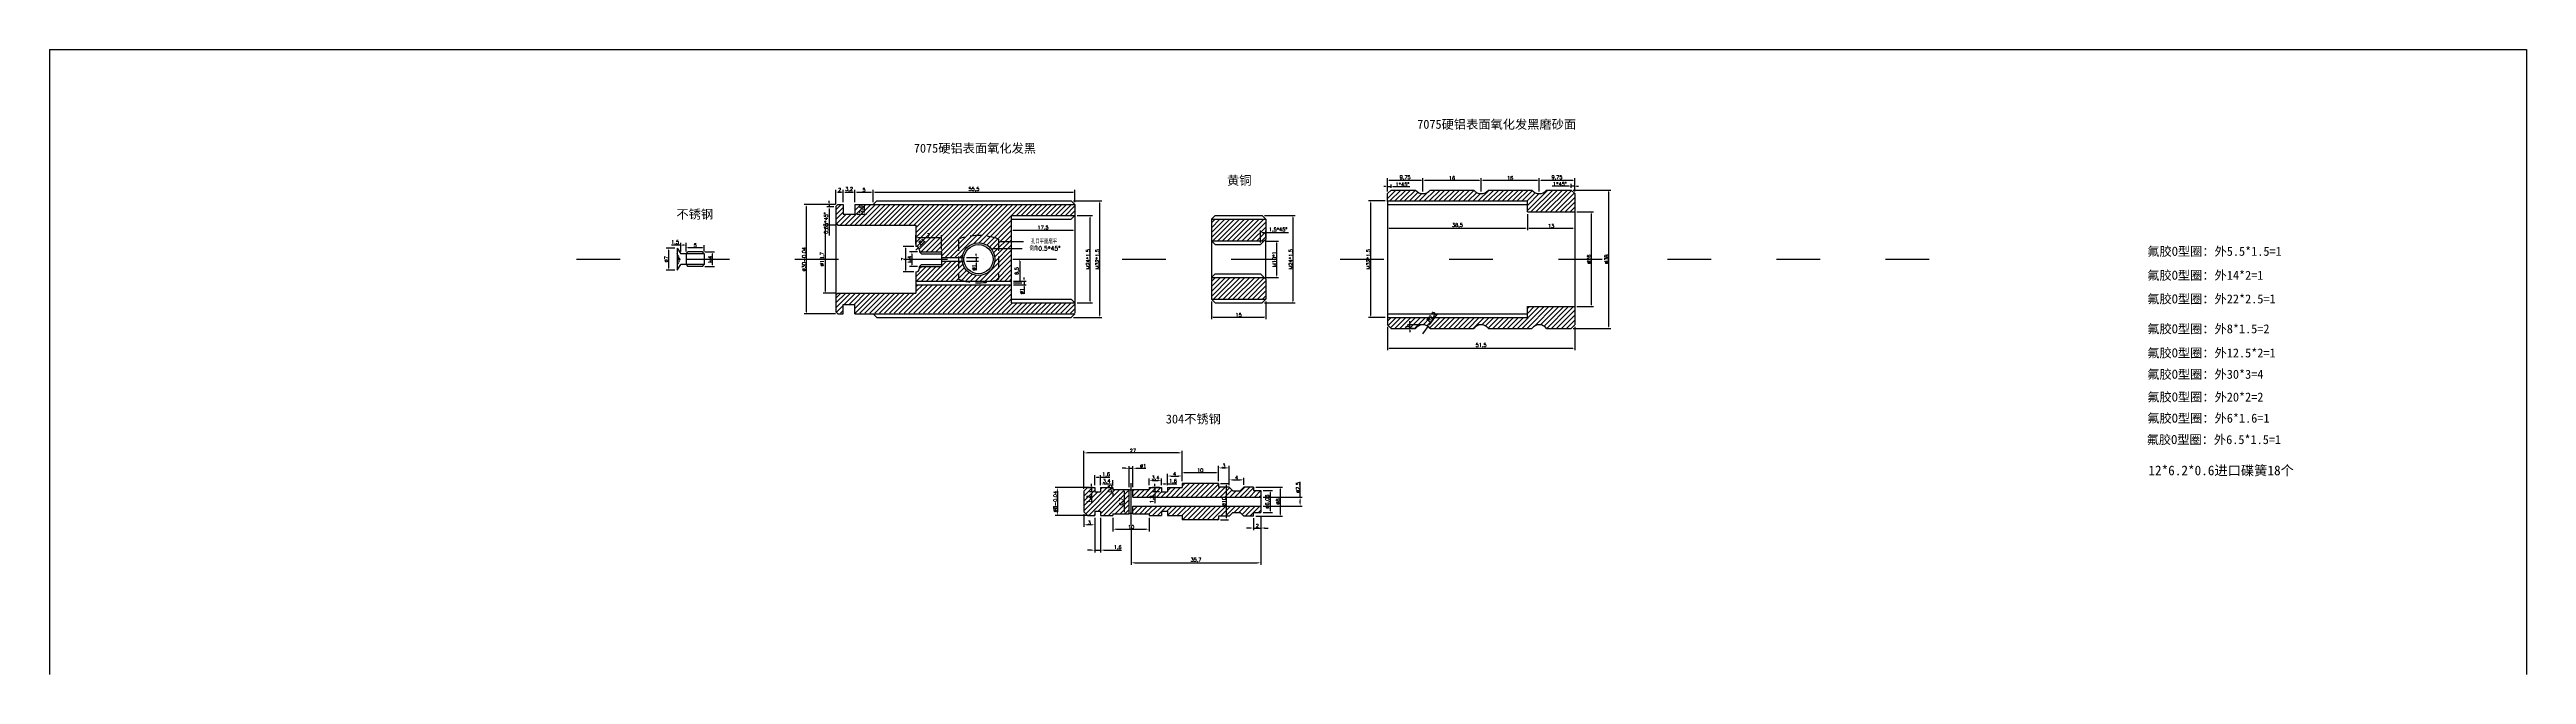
# Model space of a CAD drawing. Header units: millimetres. Extents: x 6817 to 15937, y -5221 to -164.
# Drawn here: x 9494 to 10176, y -1694 to -1522 of the extents above; entities that cross this region are included whole.
import ezdxf
from ezdxf import colors
from ezdxf.entities.mleader import LeaderData, LeaderLine
from ezdxf.math import Vec2, Vec3

# ---------------------------------------------------------------- set-up
doc = ezdxf.new("R2010")
doc.units = ezdxf.units.MM
for name, pattern in [('ACAD_ISO03W100', [30, 12, -18]), ('DASHDOTX3', [508, 254, -127, 0, -127]), ('HIDDEN', [9.525, 6.35, -3.175])]:
    doc.linetypes.add(name, pattern=pattern)
doc.layers.add('中线', color=1, linetype='DASHDOTX3', lineweight=13)
doc.layers.add('粗线', color=7, linetype='Continuous', lineweight=80)
doc.layers.add('图层2', color=108, linetype='Continuous')
doc.styles.get("Standard").update_dxf_attribs({"font": 'txt', "bigfont": 'gbcbig.shx'})
doc.dimstyles.new('ISO-25', dxfattribs={"dimtxt": 1, "dimasz": 0.5, "dimexe": 0.6, "dimexo": 0.625, "dimgap": 0.1, "dimtad": 1, "dimtxsty": 'Standard', "dimcen": 2.5, "dimadec": 0, "dimazin": 0, "dimtfac": 1, "dimtmove": 0, "dimatfit": 3, "dimfxl": 0, "dimarcsym": 0})
pattern_1 = [(45, (5542.121, 299.759), (-0.6735192, 0.6735192), [])]
pattern_2 = [(45, (8381.1847, 1267.3921), (-0.6735192, 0.6735192), [])]

# ---------------------------------------------------------------- blocks, each defined once
blk = doc.blocks.new('*D340')
at = {"color": 0, "lineweight": -2, "transparency": 16777216}
for p, q in [((9838.35, -1645.29), (9838.35, -1641.09)), ((9828.2, -1645.29), (9838.95, -1645.29)), ((9828.2, -1647.79), (9838.95, -1647.79)), ((9838.35, -1646.79), (9838.35, -1646.29))]:
    blk.add_line(p, q, dxfattribs=at)
at = {"color": 0, "transparency": 16777216}
for points in [[(9838.19, -1646.29), (9838.52, -1646.29), (9838.35, -1645.29)], [(9838.19, -1646.79), (9838.52, -1646.79), (9838.35, -1647.79)]]:
    blk.add_solid(points, dxfattribs=at)
at = {"layer": 'Defpoints', "color": 0, "transparency": 16777216}
for p in [(9827.57, -1645.29), (9827.57, -1647.79), (9838.35, -1645.29)]:
    blk.add_point(p, dxfattribs=at)
at = {"color": 0, "transparency": 16777216, "insert": (9837.75, -1642.69), "char_height": 1, "attachment_point": 5, "rotation": 90}
blk.add_mtext('%%c2.5', dxfattribs=at)
blk = doc.blocks.new('*D341')
at = {"color": 0, "lineweight": -2, "transparency": 16777216}
for p, q in [((9791.87, -1653.64), (9791.87, -1663.95)), ((9827.57, -1650.52), (9827.57, -1663.95)), ((9792.87, -1663.35), (9826.57, -1663.35))]:
    blk.add_line(p, q, dxfattribs=at)
at = {"color": 0, "transparency": 16777216}
for points in [[(9792.87, -1663.18), (9792.87, -1663.51), (9791.87, -1663.35)], [(9826.57, -1663.18), (9826.57, -1663.51), (9827.57, -1663.35)]]:
    blk.add_solid(points, dxfattribs=at)
at = {"layer": 'Defpoints', "color": 0, "transparency": 16777216}
for p in [(9791.87, -1653.02), (9827.57, -1649.89), (9827.57, -1663.35)]:
    blk.add_point(p, dxfattribs=at)
at = {"color": 0, "transparency": 16777216, "insert": (9809.72, -1662.66), "char_height": 1, "attachment_point": 5}
blk.add_mtext('35,7', dxfattribs=at)
blk = doc.blocks.new('*D342')
at = {"color": 0, "lineweight": -2, "transparency": 16777216}
for p, q in [((9790.37, -1637.39), (9789.37, -1637.39)), ((9791.37, -1642.57), (9791.37, -1636.79)), ((9791.37, -1637.39), (9792.37, -1637.39)), ((9792.37, -1642.57), (9792.37, -1636.79)), ((9793.37, -1637.39), (9795.91, -1637.39))]:
    blk.add_line(p, q, dxfattribs=at)
at = {"color": 0, "transparency": 16777216}
for points in [[(9790.37, -1637.23), (9790.37, -1637.56), (9791.37, -1637.39)], [(9793.37, -1637.23), (9793.37, -1637.56), (9792.37, -1637.39)]]:
    blk.add_solid(points, dxfattribs=at)
at = {"layer": 'Defpoints', "color": 0, "transparency": 16777216}
for p in [(9792.37, -1637.39), (9791.37, -1643.19), (9792.37, -1643.19)]:
    blk.add_point(p, dxfattribs=at)
at = {"color": 0, "transparency": 16777216, "insert": (9795.14, -1636.79), "char_height": 1, "attachment_point": 5}
blk.add_mtext('%%c1', dxfattribs=at)
blk = doc.blocks.new('*D343')
at = {"color": 0, "lineweight": -2, "transparency": 16777216}
for p, q in [((9778.87, -1643.07), (9778.87, -1632.56)), ((9804.87, -1633.16), (9779.87, -1633.16)), ((9805.87, -1639.42), (9805.87, -1632.56))]:
    blk.add_line(p, q, dxfattribs=at)
at = {"color": 0, "transparency": 16777216}
for points in [[(9779.87, -1633), (9779.87, -1633.33), (9778.87, -1633.16)], [(9804.87, -1633), (9804.87, -1633.33), (9805.87, -1633.16)]]:
    blk.add_solid(points, dxfattribs=at)
at = {"layer": 'Defpoints', "color": 0, "transparency": 16777216}
for p in [(9778.87, -1633.16), (9805.87, -1640.04), (9778.87, -1643.69)]:
    blk.add_point(p, dxfattribs=at)
at = {"color": 0, "transparency": 16777216, "insert": (9792.37, -1632.56), "char_height": 1, "attachment_point": 5}
blk.add_mtext('27', dxfattribs=at)
blk = doc.blocks.new('*D344')
at = {"color": 0, "lineweight": -2, "transparency": 16777216}
for p, q in [((9780.25, -1642.69), (9770.99, -1642.69)), ((9771.59, -1643.69), (9771.59, -1649.39)), ((9780.25, -1650.39), (9770.99, -1650.39))]:
    blk.add_line(p, q, dxfattribs=at)
at = {"color": 0, "transparency": 16777216}
for points in [[(9771.42, -1643.69), (9771.76, -1643.69), (9771.59, -1642.69)], [(9771.42, -1649.39), (9771.76, -1649.39), (9771.59, -1650.39)]]:
    blk.add_solid(points, dxfattribs=at)
at = {"layer": 'Defpoints', "color": 0, "transparency": 16777216}
for p in [(9780.87, -1642.69), (9771.59, -1650.39), (9780.87, -1650.39)]:
    blk.add_point(p, dxfattribs=at)
at = {"color": 0, "transparency": 16777216, "insert": (9770.99, -1646.54), "char_height": 1, "attachment_point": 5, "rotation": 90}
blk.add_mtext('%%C8-0.04', dxfattribs=at)
blk = doc.blocks.new('*D285')
at = {"color": 0, "lineweight": -2, "transparency": 16777216}
for p, q in [((9781.87, -1651.02), (9781.87, -1660.48)), ((9783.47, -1651.02), (9783.47, -1660.48)), ((9780.87, -1659.88), (9779.87, -1659.88)), ((9781.87, -1659.88), (9783.47, -1659.88)), ((9784.47, -1659.88), (9789.2, -1659.88))]:
    blk.add_line(p, q, dxfattribs=at)
at = {"color": 0, "transparency": 16777216}
for points in [[(9780.87, -1659.71), (9780.87, -1660.05), (9781.87, -1659.88)], [(9784.47, -1659.71), (9784.47, -1660.05), (9783.47, -1659.88)]]:
    blk.add_solid(points, dxfattribs=at)
at = {"layer": 'Defpoints', "color": 0, "transparency": 16777216}
for p in [(9781.87, -1650.39), (9783.47, -1650.39), (9783.47, -1659.88)]:
    blk.add_point(p, dxfattribs=at)
at = {"color": 0, "transparency": 16777216, "insert": (9788.18, -1659.2), "char_height": 1, "attachment_point": 5}
blk.add_mtext('1,6', dxfattribs=at)
blk = doc.blocks.new('*D345')
at = {"color": 0, "lineweight": -2, "transparency": 16777216}
for p, q in [((9786.87, -1641.69), (9786.87, -1640.69)), ((9786.25, -1642.69), (9786.27, -1642.69)), ((9786.25, -1643.19), (9786.27, -1643.19)), ((9786.87, -1642.69), (9786.87, -1643.19)), ((9786.87, -1644.19), (9786.87, -1645.19))]:
    blk.add_line(p, q, dxfattribs=at)
at = {"color": 0, "transparency": 16777216}
for points in [[(9786.71, -1641.69), (9787.04, -1641.69), (9786.87, -1642.69)], [(9786.71, -1644.19), (9787.04, -1644.19), (9786.87, -1643.19)]]:
    blk.add_solid(points, dxfattribs=at)
at = {"layer": 'Defpoints', "color": 0, "transparency": 16777216}
for p in [(9786.87, -1642.69), (9786.87, -1643.19), (9786.87, -1643.19)]:
    blk.add_point(p, dxfattribs=at)
at = {"color": 0, "lineweight": -2, "transparency": 16777216, "insert": (9786.19, -1642.94), "char_height": 1, "attachment_point": 5, "rotation": 90}
blk.add_mtext('0,5', dxfattribs=at)
blk = doc.blocks.new('*D346')
at = {"color": 0, "lineweight": -2, "transparency": 16777216}
for p, q in [((9783.47, -1642.07), (9783.47, -1641.09)), ((9786.87, -1642.07), (9786.87, -1641.09)), ((9784.47, -1641.69), (9785.87, -1641.69))]:
    blk.add_line(p, q, dxfattribs=at)
at = {"color": 0, "transparency": 16777216}
for points in [[(9784.47, -1641.52), (9784.47, -1641.85), (9783.47, -1641.69)], [(9785.87, -1641.52), (9785.87, -1641.85), (9786.87, -1641.69)]]:
    blk.add_solid(points, dxfattribs=at)
at = {"layer": 'Defpoints', "color": 0, "transparency": 16777216}
for p in [(9783.47, -1642.69), (9786.87, -1641.69), (9786.87, -1642.69)]:
    blk.add_point(p, dxfattribs=at)
at = {"color": 0, "lineweight": -2, "transparency": 16777216, "insert": (9785.17, -1641), "char_height": 1, "attachment_point": 5}
blk.add_mtext('3,4', dxfattribs=at)
blk = doc.blocks.new('*D347')
at = {"color": 0, "lineweight": -2, "transparency": 16777216}
for p, q in [((9786.87, -1651.02), (9786.87, -1654.72)), ((9787.87, -1654.12), (9795.87, -1654.12)), ((9796.87, -1651.02), (9796.87, -1654.72))]:
    blk.add_line(p, q, dxfattribs=at)
at = {"color": 0, "transparency": 16777216}
for points in [[(9787.87, -1653.96), (9787.87, -1654.29), (9786.87, -1654.12)], [(9795.87, -1653.96), (9795.87, -1654.29), (9796.87, -1654.12)]]:
    blk.add_solid(points, dxfattribs=at)
at = {"layer": 'Defpoints', "color": 0, "transparency": 16777216}
for p in [(9786.87, -1650.39), (9796.87, -1650.39), (9796.87, -1654.12)]:
    blk.add_point(p, dxfattribs=at)
at = {"color": 0, "transparency": 16777216, "insert": (9791.87, -1653.52), "char_height": 1, "attachment_point": 5}
blk.add_mtext('10', dxfattribs=at)
blk = doc.blocks.new('*D348')
at = {"color": 0, "lineweight": -2, "transparency": 16777216}
for p, q in [((9796.87, -1642.07), (9796.87, -1640.18)), ((9797.87, -1640.78), (9799.27, -1640.78)), ((9800.27, -1642.07), (9800.27, -1640.18))]:
    blk.add_line(p, q, dxfattribs=at)
at = {"color": 0, "transparency": 16777216}
for points in [[(9797.87, -1640.62), (9797.87, -1640.95), (9796.87, -1640.78)], [(9799.27, -1640.62), (9799.27, -1640.95), (9800.27, -1640.78)]]:
    blk.add_solid(points, dxfattribs=at)
at = {"layer": 'Defpoints', "color": 0, "transparency": 16777216}
for p in [(9800.27, -1640.78), (9796.87, -1642.69), (9800.27, -1642.69)]:
    blk.add_point(p, dxfattribs=at)
at = {"color": 0, "lineweight": -2, "transparency": 16777216, "insert": (9798.57, -1640.1), "char_height": 1, "attachment_point": 5}
blk.add_mtext('3,4', dxfattribs=at)
blk = doc.blocks.new('*D349')
at = {"color": 0, "lineweight": -2, "transparency": 16777216}
for p, q in [((9801.87, -1642.07), (9801.87, -1638.91)), ((9802.87, -1639.51), (9804.87, -1639.51)), ((9805.87, -1640.92), (9805.87, -1638.91))]:
    blk.add_line(p, q, dxfattribs=at)
at = {"color": 0, "transparency": 16777216}
for points in [[(9802.87, -1639.35), (9802.87, -1639.68), (9801.87, -1639.51)], [(9804.87, -1639.35), (9804.87, -1639.68), (9805.87, -1639.51)]]:
    blk.add_solid(points, dxfattribs=at)
at = {"layer": 'Defpoints', "color": 0, "transparency": 16777216}
for p in [(9805.87, -1639.51), (9805.87, -1641.54), (9801.87, -1642.69)]:
    blk.add_point(p, dxfattribs=at)
at = {"color": 0, "lineweight": -2, "transparency": 16777216, "insert": (9803.87, -1638.91), "char_height": 1, "attachment_point": 5}
blk.add_mtext('4', dxfattribs=at)
blk = doc.blocks.new('*D350')
at = {"color": 0, "lineweight": -2, "transparency": 16777216}
for p, q in [((9815.87, -1640.92), (9815.87, -1636.69)), ((9816.87, -1637.29), (9817.87, -1637.29)), ((9818.87, -1641.92), (9818.87, -1636.69))]:
    blk.add_line(p, q, dxfattribs=at)
at = {"color": 0, "transparency": 16777216}
for points in [[(9816.87, -1637.12), (9816.87, -1637.45), (9815.87, -1637.29)], [(9817.87, -1637.12), (9817.87, -1637.45), (9818.87, -1637.29)]]:
    blk.add_solid(points, dxfattribs=at)
at = {"layer": 'Defpoints', "color": 0, "transparency": 16777216}
for p in [(9815.87, -1641.54), (9818.87, -1637.29), (9818.87, -1642.54)]:
    blk.add_point(p, dxfattribs=at)
at = {"color": 0, "transparency": 16777216, "insert": (9817.37, -1636.69), "char_height": 1, "attachment_point": 5}
blk.add_mtext('3', dxfattribs=at)
blk = doc.blocks.new('*D351')
at = {"color": 0, "lineweight": -2, "transparency": 16777216}
for p, q in [((9818.87, -1642.02), (9818.87, -1639.97)), ((9819.87, -1640.57), (9821.87, -1640.57)), ((9822.87, -1641.92), (9822.87, -1639.97))]:
    blk.add_line(p, q, dxfattribs=at)
at = {"color": 0, "transparency": 16777216}
for points in [[(9819.87, -1640.41), (9819.87, -1640.74), (9818.87, -1640.57)], [(9821.87, -1640.41), (9821.87, -1640.74), (9822.87, -1640.57)]]:
    blk.add_solid(points, dxfattribs=at)
at = {"layer": 'Defpoints', "color": 0, "transparency": 16777216}
for p in [(9822.87, -1640.57), (9818.87, -1642.64), (9822.87, -1642.54)]:
    blk.add_point(p, dxfattribs=at)
at = {"color": 0, "lineweight": -2, "transparency": 16777216, "insert": (9820.87, -1639.97), "char_height": 1, "attachment_point": 5}
blk.add_mtext('4', dxfattribs=at)
blk = doc.blocks.new('*D286')
at = {"color": 0, "lineweight": -2, "transparency": 16777216}
for p, q in [((9824.57, -1653.8), (9823.57, -1653.8)), ((9825.57, -1651.07), (9825.57, -1654.4)), ((9825.57, -1653.8), (9827.57, -1653.8)), ((9827.57, -1653.17), (9827.57, -1653.2)), ((9828.57, -1653.8), (9829.57, -1653.8))]:
    blk.add_line(p, q, dxfattribs=at)
at = {"color": 0, "transparency": 16777216}
for points in [[(9824.57, -1653.63), (9824.57, -1653.97), (9825.57, -1653.8)], [(9828.57, -1653.63), (9828.57, -1653.97), (9827.57, -1653.8)]]:
    blk.add_solid(points, dxfattribs=at)
at = {"layer": 'Defpoints', "color": 0, "transparency": 16777216}
for p in [(9825.57, -1650.44), (9827.57, -1653.8), (9827.57, -1653.8)]:
    blk.add_point(p, dxfattribs=at)
at = {"color": 0, "transparency": 16777216, "insert": (9826.57, -1653.2), "char_height": 1, "attachment_point": 5}
blk.add_mtext('2', dxfattribs=at)
blk = doc.blocks.new('*D352')
at = {"color": 0, "lineweight": -2, "transparency": 16777216}
for p, q in [((9778.87, -1650.02), (9778.87, -1653.51)), ((9780.87, -1652.91), (9779.87, -1652.91)), ((9781.87, -1651.02), (9781.87, -1653.51))]:
    blk.add_line(p, q, dxfattribs=at)
at = {"color": 0, "transparency": 16777216}
for points in [[(9779.87, -1652.74), (9779.87, -1653.08), (9778.87, -1652.91)], [(9780.87, -1652.74), (9780.87, -1653.08), (9781.87, -1652.91)]]:
    blk.add_solid(points, dxfattribs=at)
at = {"layer": 'Defpoints', "color": 0, "transparency": 16777216}
for p in [(9778.87, -1649.39), (9778.87, -1652.91), (9781.87, -1650.39)]:
    blk.add_point(p, dxfattribs=at)
at = {"color": 0, "transparency": 16777216, "insert": (9780.37, -1652.31), "char_height": 1, "attachment_point": 5}
blk.add_mtext('3', dxfattribs=at)
blk = doc.blocks.new('*D353')
at = {"layer": 'Defpoints', "color": 0, "linetype": 'ByBlock', "transparency": 16777216}
for p in [(9710.71, -1565.46), (9712.71, -1561.51), (9712.71, -1564.96)]:
    blk.add_point(p, dxfattribs=at)
at = {"layer": '图层2', "color": 0, "linetype": 'ByBlock', "lineweight": -2, "transparency": 16777216}
for p, q in [((9710.71, -1564.83), (9710.71, -1560.91)), ((9711.21, -1561.51), (9712.21, -1561.51)), ((9712.71, -1564.33), (9712.71, -1560.91))]:
    blk.add_line(p, q, dxfattribs=at)
at = {"layer": '图层2', "color": 0, "linetype": 'ByBlock', "transparency": 16777216}
for points in [[(9711.21, -1561.43), (9711.21, -1561.59), (9710.71, -1561.51)], [(9712.21, -1561.43), (9712.21, -1561.59), (9712.71, -1561.51)]]:
    blk.add_solid(points, dxfattribs=at)
at = {"layer": '图层2', "color": 0, "linetype": 'ByBlock', "transparency": 16777216, "insert": (9711.71, -1560.91), "char_height": 1, "attachment_point": 5}
blk.add_mtext('2', dxfattribs=at)
blk = doc.blocks.new('*D354')
at = {"layer": 'Defpoints', "color": 0, "linetype": 'ByBlock', "transparency": 16777216}
for p in [(9712.71, -1564.96), (9715.91, -1561.51), (9715.91, -1564.96)]:
    blk.add_point(p, dxfattribs=at)
at = {"layer": '图层2', "color": 0, "linetype": 'ByBlock', "lineweight": -2, "transparency": 16777216}
for p, q in [((9712.71, -1564.33), (9712.71, -1560.91)), ((9713.21, -1561.51), (9715.41, -1561.51)), ((9715.91, -1564.33), (9715.91, -1560.91))]:
    blk.add_line(p, q, dxfattribs=at)
at = {"layer": '图层2', "color": 0, "linetype": 'ByBlock', "transparency": 16777216}
for points in [[(9713.21, -1561.43), (9713.21, -1561.59), (9712.71, -1561.51)], [(9715.41, -1561.43), (9715.41, -1561.59), (9715.91, -1561.51)]]:
    blk.add_solid(points, dxfattribs=at)
at = {"layer": '图层2', "color": 0, "linetype": 'ByBlock', "transparency": 16777216, "insert": (9714.31, -1560.83), "char_height": 1, "attachment_point": 5}
blk.add_mtext('3,2', dxfattribs=at)
blk = doc.blocks.new('*D355')
at = {"layer": 'Defpoints', "color": 0, "linetype": 'ByBlock', "transparency": 16777216}
for p in [(9715.91, -1564.96), (9720.91, -1561.51), (9720.91, -1564.96)]:
    blk.add_point(p, dxfattribs=at)
at = {"layer": '图层2', "color": 0, "linetype": 'ByBlock', "lineweight": -2, "transparency": 16777216}
for p, q in [((9715.91, -1564.33), (9715.91, -1560.91)), ((9716.41, -1561.51), (9720.41, -1561.51)), ((9720.91, -1564.33), (9720.91, -1560.91))]:
    blk.add_line(p, q, dxfattribs=at)
at = {"layer": '图层2', "color": 0, "linetype": 'ByBlock', "transparency": 16777216}
for points in [[(9716.41, -1561.43), (9716.41, -1561.59), (9715.91, -1561.51)], [(9720.41, -1561.43), (9720.41, -1561.59), (9720.91, -1561.51)]]:
    blk.add_solid(points, dxfattribs=at)
at = {"layer": '图层2', "color": 0, "linetype": 'ByBlock', "transparency": 16777216, "insert": (9718.41, -1560.91), "char_height": 1, "attachment_point": 5}
blk.add_mtext('5', dxfattribs=at)
blk = doc.blocks.new('*D287')
at = {"layer": 'Defpoints', "color": 0, "linetype": 'ByBlock', "transparency": 16777216}
for p in [(9720.91, -1564.96), (9776.41, -1561.51), (9776.41, -1564.96)]:
    blk.add_point(p, dxfattribs=at)
at = {"layer": '图层2', "color": 0, "linetype": 'ByBlock', "lineweight": -2, "transparency": 16777216}
for p, q in [((9720.91, -1564.33), (9720.91, -1560.91)), ((9721.41, -1561.51), (9775.91, -1561.51)), ((9776.41, -1564.33), (9776.41, -1560.91))]:
    blk.add_line(p, q, dxfattribs=at)
at = {"layer": '图层2', "color": 0, "linetype": 'ByBlock', "transparency": 16777216}
for points in [[(9721.41, -1561.43), (9721.41, -1561.59), (9720.91, -1561.51)], [(9775.91, -1561.43), (9775.91, -1561.59), (9776.41, -1561.51)]]:
    blk.add_solid(points, dxfattribs=at)
at = {"layer": '图层2', "color": 0, "linetype": 'ByBlock', "transparency": 16777216, "insert": (9748.66, -1560.83), "char_height": 1, "attachment_point": 5}
blk.add_mtext('55,5', dxfattribs=at)
blk = doc.blocks.new('*D356')
at = {"layer": 'Defpoints', "color": 0, "linetype": 'ByBlock', "transparency": 16777216}
for p in [(9715.91, -1564.96), (9715.91, -1567.56), (9718.47, -1567.56)]:
    blk.add_point(p, dxfattribs=at)
at = {"layer": '图层2', "color": 0, "linetype": 'ByBlock', "lineweight": -2, "transparency": 16777216}
for p, q in [((9716.54, -1564.96), (9719.07, -1564.96)), ((9718.47, -1565.46), (9718.47, -1567.06)), ((9716.54, -1567.56), (9719.07, -1567.56))]:
    blk.add_line(p, q, dxfattribs=at)
at = {"layer": '图层2', "color": 0, "linetype": 'ByBlock', "transparency": 16777216}
for points in [[(9718.38, -1565.46), (9718.55, -1565.46), (9718.47, -1564.96)], [(9718.38, -1567.06), (9718.55, -1567.06), (9718.47, -1567.56)]]:
    blk.add_solid(points, dxfattribs=at)
at = {"layer": '图层2', "color": 0, "linetype": 'ByBlock', "transparency": 16777216, "insert": (9717.78, -1566.26), "char_height": 1, "attachment_point": 5, "rotation": 90}
blk.add_mtext('2,6', dxfattribs=at)
blk = doc.blocks.new('*D357')
at = {"layer": 'Defpoints', "color": 0, "linetype": 'ByBlock', "transparency": 16777216}
for p in [(9708.81, -1565.61), (9710.71, -1565.61), (9711.21, -1564.96)]:
    blk.add_point(p, dxfattribs=at)
at = {"layer": '图层2', "color": 0, "linetype": 'ByBlock', "lineweight": -2, "transparency": 16777216}
for p, q in [((9710.59, -1564.96), (9708.21, -1564.96)), ((9710.09, -1565.61), (9708.21, -1565.61)), ((9708.81, -1564.46), (9708.81, -1563.96)), ((9708.81, -1564.96), (9708.81, -1565.61)), ((9708.81, -1566.11), (9708.81, -1573.47))]:
    blk.add_line(p, q, dxfattribs=at)
at = {"layer": '图层2', "color": 0, "linetype": 'ByBlock', "transparency": 16777216}
for points in [[(9708.73, -1564.46), (9708.89, -1564.46), (9708.81, -1564.96)], [(9708.73, -1566.11), (9708.89, -1566.11), (9708.81, -1565.61)]]:
    blk.add_solid(points, dxfattribs=at)
at = {"layer": '图层2', "color": 0, "linetype": 'ByBlock', "transparency": 16777216, "insert": (9708.13, -1570.04), "char_height": 1, "attachment_point": 5, "rotation": 90}
blk.add_mtext('0,65*45%%D', dxfattribs=at)
blk = doc.blocks.new('*D358')
at = {"layer": 'Defpoints', "color": 0, "linetype": 'ByBlock', "transparency": 16777216}
for p in [(9711.21, -1564.96), (9702.54, -1594.96), (9711.21, -1594.96)]:
    blk.add_point(p, dxfattribs=at)
at = {"layer": '图层2', "color": 0, "linetype": 'ByBlock', "lineweight": -2, "transparency": 16777216}
for p, q in [((9710.59, -1564.96), (9701.94, -1564.96)), ((9702.54, -1565.46), (9702.54, -1594.46)), ((9710.59, -1594.96), (9701.94, -1594.96))]:
    blk.add_line(p, q, dxfattribs=at)
at = {"layer": '图层2', "color": 0, "linetype": 'ByBlock', "transparency": 16777216}
for points in [[(9702.46, -1565.46), (9702.63, -1565.46), (9702.54, -1564.96)], [(9702.46, -1594.46), (9702.63, -1594.46), (9702.54, -1594.96)]]:
    blk.add_solid(points, dxfattribs=at)
at = {"layer": '图层2', "color": 0, "linetype": 'ByBlock', "transparency": 16777216, "insert": (9701.94, -1579.96), "char_height": 1, "attachment_point": 5, "rotation": 90}
blk.add_mtext('%%C30-0.04', dxfattribs=at)
blk = doc.blocks.new('*D359')
at = {"layer": 'Defpoints', "color": 0, "linetype": 'ByBlock', "transparency": 16777216}
for p in [(9711.21, -1570.61), (9707.74, -1589.31), (9711.21, -1589.31)]:
    blk.add_point(p, dxfattribs=at)
at = {"layer": '图层2', "color": 0, "linetype": 'ByBlock', "lineweight": -2, "transparency": 16777216}
for p, q in [((9710.59, -1570.61), (9707.14, -1570.61)), ((9707.74, -1571.11), (9707.74, -1588.81)), ((9710.59, -1589.31), (9707.14, -1589.31))]:
    blk.add_line(p, q, dxfattribs=at)
at = {"layer": '图层2', "color": 0, "linetype": 'ByBlock', "transparency": 16777216}
for points in [[(9707.65, -1571.11), (9707.82, -1571.11), (9707.74, -1570.61)], [(9707.65, -1588.81), (9707.82, -1588.81), (9707.74, -1589.31)]]:
    blk.add_solid(points, dxfattribs=at)
at = {"layer": '图层2', "color": 0, "linetype": 'ByBlock', "transparency": 16777216, "insert": (9707.05, -1579.96), "char_height": 1, "attachment_point": 5, "rotation": 90}
blk.add_mtext('%%C18,7', dxfattribs=at)
blk = doc.blocks.new('*D360')
at = {"layer": 'Defpoints', "color": 0, "linetype": 'ByBlock', "transparency": 16777216}
for p in [(9775.41, -1563.96), (9775.41, -1595.96), (9783.2, -1595.96)]:
    blk.add_point(p, dxfattribs=at)
at = {"layer": '图层2', "color": 0, "linetype": 'ByBlock', "lineweight": -2, "transparency": 16777216}
for p, q in [((9776.04, -1563.96), (9783.8, -1563.96)), ((9783.2, -1564.46), (9783.2, -1595.46)), ((9776.04, -1595.96), (9783.8, -1595.96))]:
    blk.add_line(p, q, dxfattribs=at)
at = {"layer": '图层2', "color": 0, "linetype": 'ByBlock', "transparency": 16777216}
for points in [[(9783.11, -1564.46), (9783.28, -1564.46), (9783.2, -1563.96)], [(9783.11, -1595.46), (9783.28, -1595.46), (9783.2, -1595.96)]]:
    blk.add_solid(points, dxfattribs=at)
at = {"layer": '图层2', "color": 0, "linetype": 'ByBlock', "transparency": 16777216, "insert": (9782.6, -1579.96), "char_height": 1, "attachment_point": 5, "rotation": 90}
blk.add_mtext('M32*1.5', dxfattribs=at)
blk = doc.blocks.new('*D361')
at = {"layer": 'Defpoints', "color": 0, "linetype": 'ByBlock', "transparency": 16777216}
for p in [(9776.41, -1567.96), (9780.61, -1567.96), (9776.41, -1591.96)]:
    blk.add_point(p, dxfattribs=at)
at = {"layer": '图层2', "color": 0, "linetype": 'ByBlock', "lineweight": -2, "transparency": 16777216}
for p, q in [((9777.04, -1567.96), (9781.21, -1567.96)), ((9780.61, -1591.46), (9780.61, -1568.46)), ((9777.04, -1591.96), (9781.21, -1591.96))]:
    blk.add_line(p, q, dxfattribs=at)
at = {"layer": '图层2', "color": 0, "linetype": 'ByBlock', "transparency": 16777216}
for points in [[(9780.53, -1568.46), (9780.7, -1568.46), (9780.61, -1567.96)], [(9780.53, -1591.46), (9780.7, -1591.46), (9780.61, -1591.96)]]:
    blk.add_solid(points, dxfattribs=at)
at = {"layer": '图层2', "color": 0, "linetype": 'ByBlock', "transparency": 16777216, "insert": (9780.01, -1579.96), "char_height": 1, "attachment_point": 5, "rotation": 90}
blk.add_mtext('M24*1.5', dxfattribs=at)
blk = doc.blocks.new('*D362')
at = {"layer": 'Defpoints', "color": 0, "linetype": 'ByBlock', "transparency": 16777216}
for p in [(9758.91, -1568.96), (9758.91, -1572.08), (9776.41, -1567.96)]:
    blk.add_point(p, dxfattribs=at)
at = {"layer": '图层2', "color": 0, "linetype": 'ByBlock', "lineweight": -2, "transparency": 16777216}
for p, q in [((9758.91, -1569.58), (9758.91, -1572.68)), ((9775.91, -1572.08), (9759.41, -1572.08)), ((9776.41, -1568.58), (9776.41, -1572.68))]:
    blk.add_line(p, q, dxfattribs=at)
at = {"layer": '图层2', "color": 0, "linetype": 'ByBlock', "transparency": 16777216}
for points in [[(9759.41, -1572), (9759.41, -1572.17), (9758.91, -1572.08)], [(9775.91, -1572), (9775.91, -1572.17), (9776.41, -1572.08)]]:
    blk.add_solid(points, dxfattribs=at)
at = {"layer": '图层2', "color": 0, "linetype": 'ByBlock', "transparency": 16777216, "insert": (9767.66, -1571.4), "char_height": 1, "attachment_point": 5}
blk.add_mtext('17,5', dxfattribs=at)
blk = doc.blocks.new('*D363')
at = {"layer": 'Defpoints', "color": 0, "linetype": 'ByBlock', "transparency": 16777216}
for p in [(9733.71, -1577.96), (9731.55, -1581.96), (9733.71, -1581.96)]:
    blk.add_point(p, dxfattribs=at)
at = {"layer": '图层2', "color": 0, "linetype": 'ByBlock', "lineweight": -2, "transparency": 16777216}
for p, q in [((9733.09, -1577.96), (9730.95, -1577.96)), ((9731.55, -1578.46), (9731.55, -1581.46)), ((9733.09, -1581.96), (9730.95, -1581.96))]:
    blk.add_line(p, q, dxfattribs=at)
at = {"layer": '图层2', "color": 0, "linetype": 'ByBlock', "transparency": 16777216}
for points in [[(9731.47, -1578.46), (9731.64, -1578.46), (9731.55, -1577.96)], [(9731.47, -1581.46), (9731.64, -1581.46), (9731.55, -1581.96)]]:
    blk.add_solid(points, dxfattribs=at)
at = {"layer": '图层2', "color": 0, "linetype": 'ByBlock', "transparency": 16777216, "insert": (9730.95, -1579.96), "char_height": 1, "attachment_point": 5, "rotation": 90}
blk.add_mtext('M4', dxfattribs=at)
blk = doc.blocks.new('*D364')
at = {"layer": 'Defpoints', "color": 0, "linetype": 'ByBlock', "transparency": 16777216}
for p in [(9732.71, -1576.46), (9739.71, -1573.97), (9739.71, -1577.96)]:
    blk.add_point(p, dxfattribs=at)
at = {"layer": '图层2', "color": 0, "linetype": 'ByBlock', "lineweight": -2, "transparency": 16777216}
for p, q in [((9732.71, -1575.83), (9732.71, -1573.37)), ((9739.71, -1577.33), (9739.71, -1573.37)), ((9733.21, -1573.97), (9739.21, -1573.97))]:
    blk.add_line(p, q, dxfattribs=at)
at = {"layer": '图层2', "color": 0, "linetype": 'ByBlock', "transparency": 16777216}
for points in [[(9733.21, -1573.88), (9733.21, -1574.05), (9732.71, -1573.97)], [(9739.21, -1573.88), (9739.21, -1574.05), (9739.71, -1573.97)]]:
    blk.add_solid(points, dxfattribs=at)
at = {"layer": '图层2', "color": 0, "linetype": 'ByBlock', "transparency": 16777216, "insert": (9736.21, -1573.37), "char_height": 1, "attachment_point": 5}
blk.add_mtext('7', dxfattribs=at)
blk = doc.blocks.new('*D365')
at = {"layer": 'Defpoints', "color": 0, "linetype": 'ByBlock', "transparency": 16777216}
for p in [(9745.94, -1579.46), (9745.94, -1580.46), (9749.27, -1580.46)]:
    blk.add_point(p, dxfattribs=at)
at = {"layer": '图层2', "color": 0, "linetype": 'ByBlock', "lineweight": -2, "transparency": 16777216}
for p, q in [((9746.57, -1579.46), (9749.87, -1579.46)), ((9749.27, -1578.96), (9749.27, -1578.46)), ((9749.27, -1579.46), (9749.27, -1580.46)), ((9746.57, -1580.46), (9749.87, -1580.46)), ((9749.27, -1580.96), (9749.27, -1582.99))]:
    blk.add_line(p, q, dxfattribs=at)
at = {"layer": '图层2', "color": 0, "linetype": 'ByBlock', "transparency": 16777216}
for points in [[(9749.19, -1578.96), (9749.35, -1578.96), (9749.27, -1579.46)], [(9749.19, -1580.96), (9749.35, -1580.96), (9749.27, -1580.46)]]:
    blk.add_solid(points, dxfattribs=at)
at = {"layer": '图层2', "color": 0, "linetype": 'ByBlock', "transparency": 16777216, "insert": (9748.67, -1582.22), "char_height": 1, "attachment_point": 5, "rotation": 90}
blk.add_mtext('%%C1', dxfattribs=at)
blk = doc.blocks.new('*D366')
at = {"layer": 'Defpoints', "color": 0, "linetype": 'ByBlock', "transparency": 16777216}
for p in [(9758.91, -1585.96), (9758.91, -1586.96), (9762.43, -1586.96)]:
    blk.add_point(p, dxfattribs=at)
at = {"layer": '图层2', "color": 0, "linetype": 'ByBlock', "lineweight": -2, "transparency": 16777216}
for p, q in [((9759.54, -1585.96), (9763.03, -1585.96)), ((9759.54, -1586.96), (9763.03, -1586.96)), ((9762.43, -1585.46), (9762.43, -1584.96)), ((9762.43, -1585.96), (9762.43, -1586.96)), ((9762.43, -1587.46), (9762.43, -1589.49))]:
    blk.add_line(p, q, dxfattribs=at)
at = {"layer": '图层2', "color": 0, "linetype": 'ByBlock', "transparency": 16777216}
for points in [[(9762.34, -1585.46), (9762.51, -1585.46), (9762.43, -1585.96)], [(9762.34, -1587.46), (9762.51, -1587.46), (9762.43, -1586.96)]]:
    blk.add_solid(points, dxfattribs=at)
at = {"layer": '图层2', "color": 0, "linetype": 'ByBlock', "transparency": 16777216, "insert": (9761.83, -1588.72), "char_height": 1, "attachment_point": 5, "rotation": 90}
blk.add_mtext('%%C1', dxfattribs=at)
blk = doc.blocks.new('*D367')
at = {"layer": 'Defpoints', "color": 0, "linetype": 'ByBlock', "transparency": 16777216}
for p in [(9758.91, -1579.96), (9758.91, -1586.46), (9761.24, -1586.46)]:
    blk.add_point(p, dxfattribs=at)
at = {"layer": '图层2', "color": 0, "linetype": 'ByBlock', "lineweight": -2, "transparency": 16777216}
for p, q in [((9759.54, -1579.96), (9761.84, -1579.96)), ((9759.54, -1586.46), (9761.84, -1586.46)), ((9761.24, -1580.46), (9761.24, -1585.96))]:
    blk.add_line(p, q, dxfattribs=at)
at = {"layer": '图层2', "color": 0, "linetype": 'ByBlock', "transparency": 16777216}
for points in [[(9761.15, -1580.46), (9761.32, -1580.46), (9761.24, -1579.96)], [(9761.15, -1585.96), (9761.32, -1585.96), (9761.24, -1586.46)]]:
    blk.add_solid(points, dxfattribs=at)
at = {"layer": '图层2', "color": 0, "linetype": 'ByBlock', "transparency": 16777216, "insert": (9760.55, -1583.21), "char_height": 1, "attachment_point": 5, "rotation": 90}
blk.add_mtext('6,5', dxfattribs=at)
blk = doc.blocks.new('*D368')
at = {"layer": 'Defpoints', "color": 0, "linetype": 'ByBlock', "transparency": 16777216}
for p in [(9827.95, -1567.96), (9827.95, -1591.96), (9836.37, -1591.96)]:
    blk.add_point(p, dxfattribs=at)
at = {"layer": '图层2', "color": 0, "linetype": 'ByBlock', "lineweight": -2, "transparency": 16777216}
for p, q in [((9828.58, -1567.96), (9836.97, -1567.96)), ((9836.37, -1568.46), (9836.37, -1591.46)), ((9828.58, -1591.96), (9836.97, -1591.96))]:
    blk.add_line(p, q, dxfattribs=at)
at = {"layer": '图层2', "color": 0, "linetype": 'ByBlock', "transparency": 16777216}
for points in [[(9836.28, -1568.46), (9836.45, -1568.46), (9836.37, -1567.96)], [(9836.28, -1591.46), (9836.45, -1591.46), (9836.37, -1591.96)]]:
    blk.add_solid(points, dxfattribs=at)
at = {"layer": '图层2', "color": 0, "linetype": 'ByBlock', "transparency": 16777216, "insert": (9835.77, -1579.96), "char_height": 1, "attachment_point": 5, "rotation": 90}
blk.add_mtext('M24*1.5', dxfattribs=at)
blk = doc.blocks.new('*D369')
at = {"layer": 'Defpoints', "color": 0, "linetype": 'ByBlock', "transparency": 16777216}
for p in [(9828.45, -1574.96), (9828.45, -1584.96), (9831.85, -1584.96)]:
    blk.add_point(p, dxfattribs=at)
at = {"layer": '图层2', "color": 0, "linetype": 'ByBlock', "lineweight": -2, "transparency": 16777216}
for p, q in [((9829.08, -1574.96), (9832.45, -1574.96)), ((9831.85, -1575.46), (9831.85, -1584.46)), ((9829.08, -1584.96), (9832.45, -1584.96))]:
    blk.add_line(p, q, dxfattribs=at)
at = {"layer": '图层2', "color": 0, "linetype": 'ByBlock', "transparency": 16777216}
for points in [[(9831.77, -1575.46), (9831.93, -1575.46), (9831.85, -1574.96)], [(9831.77, -1584.46), (9831.93, -1584.46), (9831.85, -1584.96)]]:
    blk.add_solid(points, dxfattribs=at)
at = {"layer": '图层2', "color": 0, "linetype": 'ByBlock', "transparency": 16777216, "insert": (9831.25, -1579.96), "char_height": 1, "attachment_point": 5, "rotation": 90}
blk.add_mtext('M10*1', dxfattribs=at)
blk = doc.blocks.new('*D370')
at = {"layer": 'Defpoints', "color": 0, "linetype": 'ByBlock', "transparency": 16777216}
for p in [(9813.95, -1590.96), (9828.95, -1590.96), (9828.95, -1595.84)]:
    blk.add_point(p, dxfattribs=at)
at = {"layer": '图层2', "color": 0, "linetype": 'ByBlock', "lineweight": -2, "transparency": 16777216}
for p, q in [((9813.95, -1591.58), (9813.95, -1596.44)), ((9828.95, -1591.58), (9828.95, -1596.44)), ((9814.45, -1595.84), (9828.45, -1595.84))]:
    blk.add_line(p, q, dxfattribs=at)
at = {"layer": '图层2', "color": 0, "linetype": 'ByBlock', "transparency": 16777216}
for points in [[(9814.45, -1595.75), (9814.45, -1595.92), (9813.95, -1595.84)], [(9828.45, -1595.75), (9828.45, -1595.92), (9828.95, -1595.84)]]:
    blk.add_solid(points, dxfattribs=at)
at = {"layer": '图层2', "color": 0, "linetype": 'ByBlock', "transparency": 16777216, "insert": (9821.45, -1595.24), "char_height": 1, "attachment_point": 5}
blk.add_mtext('15', dxfattribs=at)
blk = doc.blocks.new('*D371')
at = {"layer": 'Defpoints', "color": 0, "linetype": 'ByBlock', "transparency": 16777216}
for p in [(9872.12, -1558.29), (9862.37, -1561.96), (9872.12, -1561.96)]:
    blk.add_point(p, dxfattribs=at)
at = {"layer": '图层2', "color": 0, "linetype": 'ByBlock', "lineweight": -2, "transparency": 16777216}
for p, q in [((9862.37, -1561.33), (9862.37, -1557.69)), ((9862.87, -1558.29), (9871.62, -1558.29)), ((9872.12, -1561.33), (9872.12, -1557.69))]:
    blk.add_line(p, q, dxfattribs=at)
at = {"layer": '图层2', "color": 0, "linetype": 'ByBlock', "transparency": 16777216}
for points in [[(9862.87, -1558.21), (9862.87, -1558.37), (9862.37, -1558.29)], [(9871.62, -1558.21), (9871.62, -1558.37), (9872.12, -1558.29)]]:
    blk.add_solid(points, dxfattribs=at)
at = {"layer": '图层2', "color": 0, "linetype": 'ByBlock', "transparency": 16777216, "insert": (9867.24, -1557.61), "char_height": 1, "attachment_point": 5}
blk.add_mtext('9,75', dxfattribs=at)
blk = doc.blocks.new('*D372')
at = {"layer": 'Defpoints', "color": 0, "linetype": 'ByBlock', "transparency": 16777216}
for p in [(9888.12, -1558.29), (9872.12, -1561.96), (9888.12, -1561.96)]:
    blk.add_point(p, dxfattribs=at)
at = {"layer": '图层2', "color": 0, "linetype": 'ByBlock', "lineweight": -2, "transparency": 16777216}
for p, q in [((9872.12, -1561.33), (9872.12, -1557.69)), ((9872.62, -1558.29), (9887.62, -1558.29)), ((9888.12, -1561.33), (9888.12, -1557.69))]:
    blk.add_line(p, q, dxfattribs=at)
at = {"layer": '图层2', "color": 0, "linetype": 'ByBlock', "transparency": 16777216}
for points in [[(9872.62, -1558.21), (9872.62, -1558.37), (9872.12, -1558.29)], [(9887.62, -1558.21), (9887.62, -1558.37), (9888.12, -1558.29)]]:
    blk.add_solid(points, dxfattribs=at)
at = {"layer": '图层2', "color": 0, "linetype": 'ByBlock', "transparency": 16777216, "insert": (9880.12, -1557.69), "char_height": 1, "attachment_point": 5}
blk.add_mtext('16', dxfattribs=at)
blk = doc.blocks.new('*D373')
at = {"layer": 'Defpoints', "color": 0, "linetype": 'ByBlock', "transparency": 16777216}
for p in [(9904.12, -1558.27), (9888.12, -1561.96), (9904.12, -1561.96)]:
    blk.add_point(p, dxfattribs=at)
at = {"layer": '图层2', "color": 0, "linetype": 'ByBlock', "lineweight": -2, "transparency": 16777216}
for p, q in [((9888.12, -1561.33), (9888.12, -1557.67)), ((9888.62, -1558.27), (9903.62, -1558.27)), ((9904.12, -1561.33), (9904.12, -1557.67))]:
    blk.add_line(p, q, dxfattribs=at)
at = {"layer": '图层2', "color": 0, "linetype": 'ByBlock', "transparency": 16777216}
for points in [[(9888.62, -1558.19), (9888.62, -1558.36), (9888.12, -1558.27)], [(9903.62, -1558.19), (9903.62, -1558.36), (9904.12, -1558.27)]]:
    blk.add_solid(points, dxfattribs=at)
at = {"layer": '图层2', "color": 0, "linetype": 'ByBlock', "transparency": 16777216, "insert": (9896.12, -1557.67), "char_height": 1, "attachment_point": 5}
blk.add_mtext('16', dxfattribs=at)
blk = doc.blocks.new('*D374')
at = {"layer": 'Defpoints', "color": 0, "linetype": 'ByBlock', "transparency": 16777216}
for p in [(9913.87, -1558.27), (9904.12, -1561.96), (9913.87, -1561.96)]:
    blk.add_point(p, dxfattribs=at)
at = {"layer": '图层2', "color": 0, "linetype": 'ByBlock', "lineweight": -2, "transparency": 16777216}
for p, q in [((9904.12, -1561.33), (9904.12, -1557.67)), ((9904.62, -1558.27), (9913.37, -1558.27)), ((9913.87, -1561.33), (9913.87, -1557.67))]:
    blk.add_line(p, q, dxfattribs=at)
at = {"layer": '图层2', "color": 0, "linetype": 'ByBlock', "transparency": 16777216}
for points in [[(9904.62, -1558.19), (9904.62, -1558.36), (9904.12, -1558.27)], [(9913.37, -1558.19), (9913.37, -1558.36), (9913.87, -1558.27)]]:
    blk.add_solid(points, dxfattribs=at)
at = {"layer": '图层2', "color": 0, "linetype": 'ByBlock', "transparency": 16777216, "insert": (9908.99, -1557.59), "char_height": 1, "attachment_point": 5}
blk.add_mtext('9,75', dxfattribs=at)
blk = doc.blocks.new('*D375')
at = {"layer": 'Defpoints', "color": 0, "linetype": 'ByBlock', "transparency": 16777216}
for p in [(9862.37, -1561.96), (9863.37, -1560.01), (9863.37, -1560.96)]:
    blk.add_point(p, dxfattribs=at)
at = {"layer": '图层2', "color": 0, "linetype": 'ByBlock', "lineweight": -2, "transparency": 16777216}
for p, q in [((9862.37, -1561.33), (9862.37, -1559.41)), ((9863.37, -1560.33), (9863.37, -1559.41)), ((9861.87, -1560.01), (9861.37, -1560.01)), ((9862.37, -1560.01), (9863.37, -1560.01)), ((9863.87, -1560.01), (9868.57, -1560.01))]:
    blk.add_line(p, q, dxfattribs=at)
at = {"layer": '图层2', "color": 0, "linetype": 'ByBlock', "transparency": 16777216}
for points in [[(9861.87, -1559.93), (9861.87, -1560.09), (9862.37, -1560.01)], [(9863.87, -1559.93), (9863.87, -1560.09), (9863.37, -1560.01)]]:
    blk.add_solid(points, dxfattribs=at)
at = {"layer": '图层2', "color": 0, "linetype": 'ByBlock', "transparency": 16777216, "insert": (9866.47, -1559.41), "char_height": 1, "attachment_point": 5}
blk.add_mtext('1*45%%D', dxfattribs=at)
blk = doc.blocks.new('*D376')
at = {"layer": 'Defpoints', "color": 0, "linetype": 'ByBlock', "transparency": 16777216}
for p in [(9912.87, -1559.87), (9912.87, -1560.96), (9913.87, -1561.96)]:
    blk.add_point(p, dxfattribs=at)
at = {"layer": '图层2', "color": 0, "linetype": 'ByBlock', "lineweight": -2, "transparency": 16777216}
for p, q in [((9912.37, -1559.87), (9907.67, -1559.87)), ((9912.87, -1560.33), (9912.87, -1559.27)), ((9913.87, -1559.87), (9912.87, -1559.87)), ((9913.87, -1561.33), (9913.87, -1559.27)), ((9914.37, -1559.87), (9914.87, -1559.87))]:
    blk.add_line(p, q, dxfattribs=at)
at = {"layer": '图层2', "color": 0, "linetype": 'ByBlock', "transparency": 16777216}
for points in [[(9912.37, -1559.78), (9912.37, -1559.95), (9912.87, -1559.87)], [(9914.37, -1559.78), (9914.37, -1559.95), (9913.87, -1559.87)]]:
    blk.add_solid(points, dxfattribs=at)
at = {"layer": '图层2', "color": 0, "linetype": 'ByBlock', "transparency": 16777216, "insert": (9909.77, -1559.27), "char_height": 1, "attachment_point": 5}
blk.add_mtext('1*45%%D', dxfattribs=at)
blk = doc.blocks.new('*D377')
at = {"layer": 'Defpoints', "color": 0, "linetype": 'ByBlock', "transparency": 16777216}
for p in [(9913.87, -1566.96), (9913.87, -1592.96), (9918.42, -1592.96)]:
    blk.add_point(p, dxfattribs=at)
at = {"layer": '图层2', "color": 0, "linetype": 'ByBlock', "lineweight": -2, "transparency": 16777216}
for p, q in [((9914.49, -1566.96), (9919.02, -1566.96)), ((9918.42, -1567.46), (9918.42, -1592.46)), ((9914.49, -1592.96), (9919.02, -1592.96))]:
    blk.add_line(p, q, dxfattribs=at)
at = {"layer": '图层2', "color": 0, "linetype": 'ByBlock', "transparency": 16777216}
for points in [[(9918.34, -1567.46), (9918.5, -1567.46), (9918.42, -1566.96)], [(9918.34, -1592.46), (9918.5, -1592.46), (9918.42, -1592.96)]]:
    blk.add_solid(points, dxfattribs=at)
at = {"layer": '图层2', "color": 0, "linetype": 'ByBlock', "transparency": 16777216, "insert": (9917.82, -1579.96), "char_height": 1, "attachment_point": 5, "rotation": 90}
blk.add_mtext('%%C26', dxfattribs=at)
blk = doc.blocks.new('*D378')
at = {"layer": 'Defpoints', "color": 0, "linetype": 'ByBlock', "transparency": 16777216}
for p in [(9912.87, -1560.96), (9912.87, -1598.96), (9923.2, -1598.96)]:
    blk.add_point(p, dxfattribs=at)
at = {"layer": '图层2', "color": 0, "linetype": 'ByBlock', "lineweight": -2, "transparency": 16777216}
for p, q in [((9913.49, -1560.96), (9923.8, -1560.96)), ((9923.2, -1561.46), (9923.2, -1598.46)), ((9913.49, -1598.96), (9923.8, -1598.96))]:
    blk.add_line(p, q, dxfattribs=at)
at = {"layer": '图层2', "color": 0, "linetype": 'ByBlock', "transparency": 16777216}
for points in [[(9923.12, -1561.46), (9923.28, -1561.46), (9923.2, -1560.96)], [(9923.12, -1598.46), (9923.28, -1598.46), (9923.2, -1598.96)]]:
    blk.add_solid(points, dxfattribs=at)
at = {"layer": '图层2', "color": 0, "linetype": 'ByBlock', "transparency": 16777216, "insert": (9922.6, -1579.96), "char_height": 1, "attachment_point": 5, "rotation": 90}
blk.add_mtext('%%C38', dxfattribs=at)
blk = doc.blocks.new('*D379')
at = {"layer": 'Defpoints', "color": 0, "linetype": 'ByBlock', "transparency": 16777216}
for p in [(9862.37, -1563.96), (9857.73, -1595.96), (9862.37, -1595.96)]:
    blk.add_point(p, dxfattribs=at)
at = {"layer": '图层2', "color": 0, "linetype": 'ByBlock', "lineweight": -2, "transparency": 16777216}
for p, q in [((9861.74, -1563.96), (9857.13, -1563.96)), ((9857.73, -1564.46), (9857.73, -1595.46)), ((9861.74, -1595.96), (9857.13, -1595.96))]:
    blk.add_line(p, q, dxfattribs=at)
at = {"layer": '图层2', "color": 0, "linetype": 'ByBlock', "transparency": 16777216}
for points in [[(9857.65, -1564.46), (9857.82, -1564.46), (9857.73, -1563.96)], [(9857.65, -1595.46), (9857.82, -1595.46), (9857.73, -1595.96)]]:
    blk.add_solid(points, dxfattribs=at)
at = {"layer": '图层2', "color": 0, "linetype": 'ByBlock', "transparency": 16777216, "insert": (9857.13, -1579.96), "char_height": 1, "attachment_point": 5, "rotation": 90}
blk.add_mtext('M32*1.5', dxfattribs=at)
blk = doc.blocks.new('*D380')
at = {"layer": 'Defpoints', "color": 0, "linetype": 'ByBlock', "transparency": 16777216}
for p in [(9862.37, -1564.96), (9900.87, -1566.96), (9900.87, -1571.41)]:
    blk.add_point(p, dxfattribs=at)
at = {"layer": '图层2', "color": 0, "linetype": 'ByBlock', "lineweight": -2, "transparency": 16777216}
for p, q in [((9862.37, -1565.58), (9862.37, -1572.01)), ((9862.87, -1571.41), (9900.37, -1571.41)), ((9900.87, -1567.58), (9900.87, -1572.01))]:
    blk.add_line(p, q, dxfattribs=at)
at = {"layer": '图层2', "color": 0, "linetype": 'ByBlock', "transparency": 16777216}
for points in [[(9862.87, -1571.32), (9862.87, -1571.49), (9862.37, -1571.41)], [(9900.37, -1571.32), (9900.37, -1571.49), (9900.87, -1571.41)]]:
    blk.add_solid(points, dxfattribs=at)
at = {"layer": '图层2', "color": 0, "linetype": 'ByBlock', "transparency": 16777216, "insert": (9881.62, -1570.72), "char_height": 1, "attachment_point": 5}
blk.add_mtext('38,5', dxfattribs=at)
blk = doc.blocks.new('*D288')
at = {"layer": 'Defpoints', "color": 0, "linetype": 'ByBlock', "transparency": 16777216}
for p in [(9900.87, -1566.96), (9913.87, -1566.96), (9913.87, -1571.41)]:
    blk.add_point(p, dxfattribs=at)
at = {"layer": '图层2', "color": 0, "linetype": 'ByBlock', "lineweight": -2, "transparency": 16777216}
for p, q in [((9900.87, -1567.58), (9900.87, -1572.01)), ((9901.37, -1571.41), (9913.37, -1571.41)), ((9913.87, -1567.58), (9913.87, -1572.01))]:
    blk.add_line(p, q, dxfattribs=at)
at = {"layer": '图层2', "color": 0, "linetype": 'ByBlock', "transparency": 16777216}
for points in [[(9901.37, -1571.32), (9901.37, -1571.49), (9900.87, -1571.41)], [(9913.37, -1571.32), (9913.37, -1571.49), (9913.87, -1571.41)]]:
    blk.add_solid(points, dxfattribs=at)
at = {"layer": '图层2', "color": 0, "linetype": 'ByBlock', "transparency": 16777216, "insert": (9907.37, -1570.81), "char_height": 1, "attachment_point": 5}
blk.add_mtext('13', dxfattribs=at)
blk = doc.blocks.new('*D381')
at = {"layer": 'Defpoints', "color": 0, "linetype": 'ByBlock', "transparency": 16777216}
for p in [(9872.12, -1600.46), (9873.56, -1598.42)]:
    blk.add_point(p, dxfattribs=at)
at = {"layer": '图层2', "color": 0, "linetype": 'ByBlock', "lineweight": -2, "transparency": 16777216}
for p, q in [((9872.12, -1600.46), (9873.56, -1598.42)), ((9876.09, -1594.86), (9873.85, -1598.01))]:
    blk.add_line(p, q, dxfattribs=at)
at = {"layer": '图层2', "color": 0, "linetype": 'ByBlock', "transparency": 16777216}
blk.add_solid([(9873.78, -1597.96), (9873.92, -1598.06), (9873.56, -1598.42)], dxfattribs=at)
at = {"layer": '图层2', "color": 0, "linetype": 'ByBlock', "transparency": 16777216, "insert": (9874.56, -1595.83), "char_height": 1, "attachment_point": 5, "rotation": 54.64936}
blk.add_mtext('R2,5', dxfattribs=at)
blk = doc.blocks.new('*D382')
at = {"layer": 'Defpoints', "color": 0, "linetype": 'ByBlock', "transparency": 16777216}
for p in [(9868.49, -1597.96), (9870.12, -1598.96), (9872.12, -1597.96)]:
    blk.add_point(p, dxfattribs=at)
at = {"layer": '图层2', "color": 0, "linetype": 'ByBlock', "lineweight": -2, "transparency": 16777216}
for p, q in [((9871.49, -1597.96), (9867.89, -1597.96)), ((9869.49, -1598.96), (9867.89, -1598.96)), ((9868.49, -1597.46), (9868.49, -1596.96)), ((9868.49, -1598.96), (9868.49, -1597.96)), ((9868.49, -1599.46), (9868.49, -1599.96))]:
    blk.add_line(p, q, dxfattribs=at)
at = {"layer": '图层2', "color": 0, "linetype": 'ByBlock', "transparency": 16777216}
for points in [[(9868.41, -1597.46), (9868.57, -1597.46), (9868.49, -1597.96)], [(9868.41, -1599.46), (9868.57, -1599.46), (9868.49, -1598.96)]]:
    blk.add_solid(points, dxfattribs=at)
at = {"layer": '图层2', "color": 0, "linetype": 'ByBlock', "transparency": 16777216, "insert": (9867.89, -1598.46), "char_height": 1, "attachment_point": 5, "rotation": 90}
blk.add_mtext('1', dxfattribs=at)
blk = doc.blocks.new('*D383')
at = {"layer": 'Defpoints', "color": 0, "linetype": 'ByBlock', "transparency": 16777216}
for p in [(9674, -1577.96), (9674, -1581.96), (9676.7, -1581.96)]:
    blk.add_point(p, dxfattribs=at)
at = {"layer": '图层2', "color": 0, "linetype": 'ByBlock', "lineweight": -2, "transparency": 16777216}
for p, q in [((9674.62, -1577.96), (9677.3, -1577.96)), ((9676.7, -1578.46), (9676.7, -1581.46)), ((9674.62, -1581.96), (9677.3, -1581.96))]:
    blk.add_line(p, q, dxfattribs=at)
at = {"layer": '图层2', "color": 0, "linetype": 'ByBlock', "transparency": 16777216}
for points in [[(9676.62, -1578.46), (9676.79, -1578.46), (9676.7, -1577.96)], [(9676.62, -1581.46), (9676.79, -1581.46), (9676.7, -1581.96)]]:
    blk.add_solid(points, dxfattribs=at)
at = {"layer": '图层2', "color": 0, "linetype": 'ByBlock', "transparency": 16777216, "insert": (9676.1, -1579.96), "char_height": 1, "attachment_point": 5, "rotation": 90}
blk.add_mtext('M4', dxfattribs=at)
blk = doc.blocks.new('*D384')
at = {"layer": 'Defpoints', "color": 0, "linetype": 'ByBlock', "transparency": 16777216}
for p in [(9669.5, -1578.46), (9674.5, -1576.73), (9674.5, -1578.46)]:
    blk.add_point(p, dxfattribs=at)
at = {"layer": '图层2', "color": 0, "linetype": 'ByBlock', "lineweight": -2, "transparency": 16777216}
for p, q in [((9669.5, -1577.83), (9669.5, -1576.13)), ((9670, -1576.73), (9674, -1576.73)), ((9674.5, -1577.83), (9674.5, -1576.13))]:
    blk.add_line(p, q, dxfattribs=at)
at = {"layer": '图层2', "color": 0, "linetype": 'ByBlock', "transparency": 16777216}
for points in [[(9670, -1576.64), (9670, -1576.81), (9669.5, -1576.73)], [(9674, -1576.64), (9674, -1576.81), (9674.5, -1576.73)]]:
    blk.add_solid(points, dxfattribs=at)
at = {"layer": '图层2', "color": 0, "linetype": 'ByBlock', "transparency": 16777216, "insert": (9672, -1576.13), "char_height": 1, "attachment_point": 5}
blk.add_mtext('5', dxfattribs=at)
blk = doc.blocks.new('*D385')
at = {"layer": 'Defpoints', "color": 0, "linetype": 'ByBlock', "transparency": 16777216}
for p in [(9668, -1576.08), (9668, -1578.46), (9669.5, -1578.46)]:
    blk.add_point(p, dxfattribs=at)
at = {"layer": '图层2', "color": 0, "linetype": 'ByBlock', "lineweight": -2, "transparency": 16777216}
for p, q in [((9668, -1576.08), (9665.46, -1576.08)), ((9668, -1577.83), (9668, -1575.48)), ((9669, -1576.08), (9668.5, -1576.08)), ((9669.5, -1577.83), (9669.5, -1575.48))]:
    blk.add_line(p, q, dxfattribs=at)
at = {"layer": '图层2', "color": 0, "linetype": 'ByBlock', "transparency": 16777216}
for points in [[(9668.5, -1576), (9668.5, -1576.17), (9668, -1576.08)], [(9669, -1576), (9669, -1576.17), (9669.5, -1576.08)]]:
    blk.add_solid(points, dxfattribs=at)
at = {"layer": '图层2', "color": 0, "linetype": 'ByBlock', "transparency": 16777216, "insert": (9666.48, -1575.4), "char_height": 1, "attachment_point": 5}
blk.add_mtext('1,5', dxfattribs=at)
blk = doc.blocks.new('*D386')
at = {"layer": 'Defpoints', "color": 0, "linetype": 'ByBlock', "transparency": 16777216}
for p in [(9667, -1576.96), (9664.63, -1582.96), (9667, -1582.96)]:
    blk.add_point(p, dxfattribs=at)
at = {"layer": '图层2', "color": 0, "linetype": 'ByBlock', "lineweight": -2, "transparency": 16777216}
for p, q in [((9666.37, -1576.96), (9664.03, -1576.96)), ((9664.63, -1577.46), (9664.63, -1582.46)), ((9666.37, -1582.96), (9664.03, -1582.96))]:
    blk.add_line(p, q, dxfattribs=at)
at = {"layer": '图层2', "color": 0, "linetype": 'ByBlock', "transparency": 16777216}
for points in [[(9664.54, -1577.46), (9664.71, -1577.46), (9664.63, -1576.96)], [(9664.54, -1582.46), (9664.71, -1582.46), (9664.63, -1582.96)]]:
    blk.add_solid(points, dxfattribs=at)
at = {"layer": '图层2', "color": 0, "linetype": 'ByBlock', "transparency": 16777216, "insert": (9664.03, -1579.96), "char_height": 1, "attachment_point": 5, "rotation": 90}
blk.add_mtext('%%C7', dxfattribs=at)
blk = doc.blocks.new('*D432')
at = {"layer": 'Defpoints', "color": 0, "linetype": 'ByBlock', "transparency": 16777216}
for p in [(9825.57, -1642.54), (9825.57, -1650.54), (9832.87, -1650.54)]:
    blk.add_point(p, dxfattribs=at)
at = {"layer": '图层2', "color": 0, "linetype": 'ByBlock', "lineweight": -2, "transparency": 16777216}
for p, q in [((9826.2, -1642.54), (9833.47, -1642.54)), ((9832.87, -1643.04), (9832.87, -1650.04)), ((9826.2, -1650.54), (9833.47, -1650.54))]:
    blk.add_line(p, q, dxfattribs=at)
at = {"layer": '图层2', "color": 0, "linetype": 'ByBlock', "transparency": 16777216}
for points in [[(9832.79, -1643.04), (9832.96, -1643.04), (9832.87, -1642.54)], [(9832.79, -1650.04), (9832.96, -1650.04), (9832.87, -1650.54)]]:
    blk.add_solid(points, dxfattribs=at)
at = {"layer": '图层2', "color": 0, "linetype": 'ByBlock', "transparency": 16777216, "insert": (9832.27, -1646.54), "char_height": 1, "attachment_point": 5, "rotation": 90}
blk.add_mtext('%%C8', dxfattribs=at)
blk = doc.blocks.new('*D433')
at = {"layer": 'Defpoints', "color": 0, "linetype": 'ByBlock', "transparency": 16777216}
for p in [(9827.57, -1643.51), (9827.57, -1649.57), (9830.15, -1649.57)]:
    blk.add_point(p, dxfattribs=at)
at = {"layer": '图层2', "color": 0, "linetype": 'ByBlock', "lineweight": -2, "transparency": 16777216}
for p, q in [((9828.2, -1643.51), (9830.75, -1643.51)), ((9830.15, -1644.01), (9830.15, -1649.07)), ((9828.2, -1649.57), (9830.75, -1649.57))]:
    blk.add_line(p, q, dxfattribs=at)
at = {"layer": '图层2', "color": 0, "linetype": 'ByBlock', "transparency": 16777216}
for points in [[(9830.06, -1644.01), (9830.23, -1644.01), (9830.15, -1643.51)], [(9830.06, -1649.07), (9830.23, -1649.07), (9830.15, -1649.57)]]:
    blk.add_solid(points, dxfattribs=at)
at = {"layer": '图层2', "color": 0, "linetype": 'ByBlock', "transparency": 16777216, "insert": (9829.46, -1646.54), "char_height": 1, "attachment_point": 5, "rotation": 90}
blk.add_mtext('%%C6,06', dxfattribs=at)
blk = doc.blocks.new('*D434')
at = {"layer": 'Defpoints', "color": 0, "linetype": 'ByBlock', "transparency": 16777216}
for p in [(9815.87, -1641.54), (9815.87, -1651.54), (9818.02, -1651.54)]:
    blk.add_point(p, dxfattribs=at)
at = {"layer": '图层2', "color": 0, "linetype": 'ByBlock', "lineweight": -2, "transparency": 16777216}
for p, q in [((9816.5, -1641.54), (9818.62, -1641.54)), ((9818.02, -1642.04), (9818.02, -1651.04)), ((9816.5, -1651.54), (9818.62, -1651.54))]:
    blk.add_line(p, q, dxfattribs=at)
at = {"layer": '图层2', "color": 0, "linetype": 'ByBlock', "transparency": 16777216}
for points in [[(9817.94, -1642.04), (9818.1, -1642.04), (9818.02, -1641.54)], [(9817.94, -1651.04), (9818.1, -1651.04), (9818.02, -1651.54)]]:
    blk.add_solid(points, dxfattribs=at)
at = {"layer": '图层2', "color": 0, "linetype": 'ByBlock', "transparency": 16777216, "insert": (9817.42, -1646.54), "char_height": 1, "attachment_point": 5, "rotation": 90}
blk.add_mtext('%%C10', dxfattribs=at)
blk = doc.blocks.new('*D435')
at = {"layer": 'Defpoints', "color": 0, "linetype": 'ByBlock', "transparency": 16777216}
for p in [(9805.87, -1641.54), (9815.87, -1638.55), (9815.87, -1641.54)]:
    blk.add_point(p, dxfattribs=at)
at = {"layer": '图层2', "color": 0, "linetype": 'ByBlock', "lineweight": -2, "transparency": 16777216}
for p, q in [((9805.87, -1640.92), (9805.87, -1637.95)), ((9806.37, -1638.55), (9815.37, -1638.55)), ((9815.87, -1640.92), (9815.87, -1637.95))]:
    blk.add_line(p, q, dxfattribs=at)
at = {"layer": '图层2', "color": 0, "linetype": 'ByBlock', "transparency": 16777216}
for points in [[(9806.37, -1638.46), (9806.37, -1638.63), (9805.87, -1638.55)], [(9815.37, -1638.46), (9815.37, -1638.63), (9815.87, -1638.55)]]:
    blk.add_solid(points, dxfattribs=at)
at = {"layer": '图层2', "color": 0, "linetype": 'ByBlock', "transparency": 16777216, "insert": (9810.87, -1637.95), "char_height": 1, "attachment_point": 5}
blk.add_mtext('10', dxfattribs=at)
blk = doc.blocks.new('*D436')
at = {"layer": 'Defpoints', "color": 0, "linetype": 'ByBlock', "transparency": 16777216}
for p in [(9800.27, -1642.69), (9801.87, -1641.69), (9801.87, -1642.69)]:
    blk.add_point(p, dxfattribs=at)
at = {"layer": '图层2', "color": 0, "linetype": 'ByBlock', "lineweight": -2, "transparency": 16777216}
for p, q in [((9800.27, -1642.07), (9800.27, -1641.09)), ((9801.87, -1642.07), (9801.87, -1641.09)), ((9800.77, -1641.69), (9801.37, -1641.69)), ((9801.87, -1641.69), (9804.41, -1641.69))]:
    blk.add_line(p, q, dxfattribs=at)
at = {"layer": '图层2', "color": 0, "linetype": 'ByBlock', "transparency": 16777216}
for points in [[(9800.77, -1641.61), (9800.77, -1641.78), (9800.27, -1641.69)], [(9801.37, -1641.61), (9801.37, -1641.78), (9801.87, -1641.69)]]:
    blk.add_solid(points, dxfattribs=at)
at = {"layer": '图层2', "color": 0, "linetype": 'ByBlock', "transparency": 16777216, "insert": (9803.39, -1641.01), "char_height": 1, "attachment_point": 5}
blk.add_mtext('1,6', dxfattribs=at)
blk = doc.blocks.new('*D437')
at = {"layer": 'Defpoints', "color": 0, "linetype": 'ByBlock', "transparency": 16777216}
for p in [(9798.4, -1642.69), (9800.27, -1642.69), (9800.27, -1643.89)]:
    blk.add_point(p, dxfattribs=at)
at = {"layer": '图层2', "color": 0, "linetype": 'ByBlock', "lineweight": -2, "transparency": 16777216}
for p, q in [((9799.65, -1642.69), (9797.8, -1642.69)), ((9799.65, -1643.89), (9797.8, -1643.89)), ((9798.4, -1642.19), (9798.4, -1641.69)), ((9798.4, -1642.69), (9798.4, -1643.89)), ((9798.4, -1644.39), (9798.4, -1646.93))]:
    blk.add_line(p, q, dxfattribs=at)
at = {"layer": '图层2', "color": 0, "linetype": 'ByBlock', "transparency": 16777216}
for points in [[(9798.32, -1642.19), (9798.49, -1642.19), (9798.4, -1642.69)], [(9798.32, -1644.39), (9798.49, -1644.39), (9798.4, -1643.89)]]:
    blk.add_solid(points, dxfattribs=at)
at = {"layer": '图层2', "color": 0, "linetype": 'ByBlock', "transparency": 16777216, "insert": (9797.72, -1645.91), "char_height": 1, "attachment_point": 5, "rotation": 90}
blk.add_mtext('1,2', dxfattribs=at)
blk = doc.blocks.new('*D438')
at = {"layer": 'Defpoints', "color": 0, "linetype": 'ByBlock', "transparency": 16777216}
for p in [(9781.02, -1643.89), (9781.87, -1642.69), (9781.87, -1643.89)]:
    blk.add_point(p, dxfattribs=at)
at = {"layer": '图层2', "color": 0, "linetype": 'ByBlock', "lineweight": -2, "transparency": 16777216}
for p, q in [((9781.25, -1642.69), (9780.42, -1642.69)), ((9781.25, -1643.89), (9780.42, -1643.89)), ((9781.02, -1642.19), (9781.02, -1641.69)), ((9781.02, -1642.69), (9781.02, -1643.89)), ((9781.02, -1644.39), (9781.02, -1646.93))]:
    blk.add_line(p, q, dxfattribs=at)
at = {"layer": '图层2', "color": 0, "linetype": 'ByBlock', "transparency": 16777216}
for points in [[(9780.94, -1642.19), (9781.11, -1642.19), (9781.02, -1642.69)], [(9780.94, -1644.39), (9781.11, -1644.39), (9781.02, -1643.89)]]:
    blk.add_solid(points, dxfattribs=at)
at = {"layer": '图层2', "color": 0, "linetype": 'ByBlock', "transparency": 16777216, "insert": (9780.34, -1645.91), "char_height": 1, "attachment_point": 5, "rotation": 90}
blk.add_mtext('1,2', dxfattribs=at)
blk = doc.blocks.new('*D292')
at = {"layer": 'Defpoints', "color": 0, "linetype": 'ByBlock', "transparency": 16777216}
for p in [(9783.47, -1639.87), (9781.87, -1642.69), (9783.47, -1642.69)]:
    blk.add_point(p, dxfattribs=at)
at = {"layer": '图层2', "color": 0, "linetype": 'ByBlock', "lineweight": -2, "transparency": 16777216}
for p, q in [((9781.87, -1642.07), (9781.87, -1639.27)), ((9782.37, -1639.87), (9782.97, -1639.87)), ((9783.47, -1642.07), (9783.47, -1639.27)), ((9783.47, -1639.87), (9786.01, -1639.87))]:
    blk.add_line(p, q, dxfattribs=at)
at = {"layer": '图层2', "color": 0, "linetype": 'ByBlock', "transparency": 16777216}
for points in [[(9782.37, -1639.78), (9782.37, -1639.95), (9781.87, -1639.87)], [(9782.97, -1639.78), (9782.97, -1639.95), (9783.47, -1639.87)]]:
    blk.add_solid(points, dxfattribs=at)
at = {"layer": '图层2', "color": 0, "linetype": 'ByBlock', "transparency": 16777216, "insert": (9784.99, -1639.18), "char_height": 1, "attachment_point": 5}
blk.add_mtext('1,6', dxfattribs=at)
blk = doc.blocks.new('*D488')
at = {"layer": 'Defpoints', "color": 0, "linetype": 'ByBlock', "transparency": 16777216}
for p in [(9828.95, -1572.63), (9827.45, -1575.96), (9828.95, -1574.46)]:
    blk.add_point(p, dxfattribs=at)
at = {"layer": '图层2', "color": 0, "linetype": 'ByBlock', "lineweight": -2, "transparency": 16777216}
for p, q in [((9827.45, -1575.33), (9827.45, -1572.03)), ((9827.95, -1572.63), (9828.45, -1572.63)), ((9828.95, -1573.83), (9828.95, -1572.03)), ((9828.95, -1572.63), (9835.15, -1572.63))]:
    blk.add_line(p, q, dxfattribs=at)
at = {"layer": '图层2', "color": 0, "linetype": 'ByBlock', "transparency": 16777216}
for points in [[(9827.95, -1572.54), (9827.95, -1572.71), (9827.45, -1572.63)], [(9828.45, -1572.54), (9828.45, -1572.71), (9828.95, -1572.63)]]:
    blk.add_solid(points, dxfattribs=at)
at = {"layer": '图层2', "color": 0, "linetype": 'ByBlock', "transparency": 16777216, "insert": (9832.3, -1571.94), "char_height": 1, "attachment_point": 5}
blk.add_mtext('1,5*45%%D', dxfattribs=at)
blk = doc.blocks.new('*D540')
at = {"layer": 'Defpoints', "color": 0, "linetype": 'ByBlock', "transparency": 16777216}
for p in [(9862.37, -1597.96), (9913.87, -1597.96), (9913.87, -1604.38)]:
    blk.add_point(p, dxfattribs=at)
at = {"layer": '图层2', "color": 0, "linetype": 'ByBlock', "lineweight": -2, "transparency": 16777216}
for p, q in [((9862.37, -1598.58), (9862.37, -1604.98)), ((9913.87, -1598.58), (9913.87, -1604.98)), ((9862.87, -1604.38), (9913.37, -1604.38))]:
    blk.add_line(p, q, dxfattribs=at)
at = {"layer": '图层2', "color": 0, "linetype": 'ByBlock', "transparency": 16777216}
for points in [[(9862.87, -1604.3), (9862.87, -1604.46), (9862.37, -1604.38)], [(9913.37, -1604.3), (9913.37, -1604.46), (9913.87, -1604.38)]]:
    blk.add_solid(points, dxfattribs=at)
at = {"layer": '图层2', "color": 0, "linetype": 'ByBlock', "transparency": 16777216, "insert": (9888.12, -1603.7), "char_height": 1, "attachment_point": 5}
blk.add_mtext('51,5', dxfattribs=at)
blk = doc.blocks.new('*D548')
at = {"layer": 'Defpoints', "color": 0, "linetype": 'ByBlock', "transparency": 16777216}
for p in [(9732.71, -1577.46), (9733.44, -1576.77)]:
    blk.add_point(p, dxfattribs=at)
at = {"layer": '图层2', "color": 0, "linetype": 'ByBlock', "lineweight": -2, "transparency": 16777216}
for p, q in [((9732.71, -1577.46), (9733.44, -1576.77)), ((9735.28, -1575.03), (9733.8, -1576.43))]:
    blk.add_line(p, q, dxfattribs=at)
at = {"layer": '图层2', "color": 0, "linetype": 'ByBlock', "transparency": 16777216}
blk.add_solid([(9733.74, -1576.36), (9733.86, -1576.49), (9733.44, -1576.77)], dxfattribs=at)
at = {"layer": '图层2', "color": 0, "linetype": 'ByBlock', "transparency": 16777216, "insert": (9734.31, -1575.12), "char_height": 1, "attachment_point": 5, "rotation": 43.45709}
blk.add_mtext('R1', dxfattribs=at)
blk = doc.blocks.new('*D549')
at = {"layer": 'Defpoints', "color": 0, "linetype": 'ByBlock', "transparency": 16777216}
for p in [(9732.71, -1576.46), (9729.79, -1583.46), (9732.71, -1583.46)]:
    blk.add_point(p, dxfattribs=at)
at = {"layer": '图层2', "color": 0, "linetype": 'ByBlock', "lineweight": -2, "transparency": 16777216}
for p, q in [((9732.09, -1576.46), (9729.19, -1576.46)), ((9729.79, -1576.96), (9729.79, -1582.96)), ((9732.09, -1583.46), (9729.19, -1583.46))]:
    blk.add_line(p, q, dxfattribs=at)
at = {"layer": '图层2', "color": 0, "linetype": 'ByBlock', "transparency": 16777216}
for points in [[(9729.71, -1576.96), (9729.88, -1576.96), (9729.79, -1576.46)], [(9729.71, -1582.96), (9729.88, -1582.96), (9729.79, -1583.46)]]:
    blk.add_solid(points, dxfattribs=at)
at = {"layer": '图层2', "color": 0, "linetype": 'ByBlock', "transparency": 16777216, "insert": (9729.19, -1579.96), "char_height": 1, "attachment_point": 5, "rotation": 90}
blk.add_mtext('7', dxfattribs=at)
blk = doc.blocks.new('*D1382')
at = {"layer": 'Defpoints', "color": 0, "linetype": 'ByBlock', "transparency": 16777216}
for p in [(9788.25, -1643.19), (9788.25, -1649.89), (9789.99, -1649.89)]:
    blk.add_point(p, dxfattribs=at)
at = {"layer": '图层2', "color": 0, "linetype": 'ByBlock', "lineweight": -2, "transparency": 16777216}
for p, q in [((9788.87, -1643.19), (9790.59, -1643.19)), ((9789.99, -1643.69), (9789.99, -1649.39)), ((9788.87, -1649.89), (9790.59, -1649.89))]:
    blk.add_line(p, q, dxfattribs=at)
at = {"layer": '图层2', "color": 0, "linetype": 'ByBlock', "transparency": 16777216}
for points in [[(9789.9, -1643.69), (9790.07, -1643.69), (9789.99, -1643.19)], [(9789.9, -1649.39), (9790.07, -1649.39), (9789.99, -1649.89)]]:
    blk.add_solid(points, dxfattribs=at)
at = {"layer": '图层2', "color": 0, "linetype": 'ByBlock', "transparency": 16777216, "insert": (9789.3, -1646.54), "char_height": 1, "attachment_point": 5, "rotation": 90}
blk.add_mtext('6,7', dxfattribs=at)

msp = doc.modelspace()

# ---------------------------------------------------------------- hatches: boundary and pattern name
at = {"layer": '图层2', "linetype": 'ByBlock'}
h = msp.add_hatch(dxfattribs=at)
h.set_pattern_fill('ANSI31', color=4, scale=0.3)
h.set_pattern_definition(pattern_1)
h.paths.add_polyline_path([(9710.711, -1594.307), (9711.211, -1594.807), (9712.711, -1594.807), (9712.711, -1592.307), (9715.911, -1592.307), (9715.911, -1594.807), (9776.411, -1594.807), (9776.411, -1591.957), (9758.911, -1591.957), (9758.911, -1586.957), (9732.711, -1586.957), (9732.711, -1589.307), (9711.211, -1589.307), (9710.711, -1589.807)])
edge = h.paths.add_edge_path()
edge.add_arc((9732.711, -1582.457), 1, 270, 360)
edge.add_line((9733.711, -1582.457), (9733.711, -1581.957))
edge.add_line((9733.711, -1581.957), (9739.711, -1581.957))
edge.add_line((9739.711, -1581.957), (9739.711, -1580.457))
edge.add_line((9739.711, -1580.457), (9745.439, -1580.457))
edge.add_arc((9749.911, -1579.957), 4.5, 186.37937, 360)
edge.add_line((9754.411, -1579.957), (9758.911, -1579.957))
edge.add_line((9758.911, -1579.957), (9758.911, -1585.957))
edge.add_line((9758.911, -1585.957), (9732.711, -1585.957))
edge.add_line((9732.711, -1585.957), (9732.711, -1583.457))
edge = h.paths.add_edge_path()
edge.add_line((9733.711, -1577.457), (9733.711, -1577.957))
edge.add_line((9733.711, -1577.957), (9739.711, -1577.957))
edge.add_line((9739.711, -1577.957), (9739.711, -1579.457))
edge.add_line((9739.711, -1579.457), (9745.439, -1579.457))
edge.add_arc((9749.911, -1579.957), 4.5, 0, 173.62063, ccw=False)
edge.add_line((9754.411, -1579.957), (9758.911, -1579.957))
edge.add_line((9758.911, -1579.957), (9758.911, -1567.957))
edge.add_line((9758.911, -1567.957), (9776.411, -1567.957))
edge.add_line((9776.411, -1567.957), (9776.411, -1565.107))
edge.add_line((9776.411, -1565.107), (9715.911, -1565.107))
edge.add_line((9715.911, -1565.107), (9715.911, -1567.607))
edge.add_line((9715.911, -1567.607), (9712.711, -1567.607))
edge.add_line((9712.711, -1567.607), (9712.711, -1565.107))
edge.add_line((9712.711, -1565.107), (9710.711, -1565.107))
edge.add_line((9710.711, -1565.107), (9710.711, -1570.107))
edge.add_line((9710.711, -1570.107), (9711.211, -1570.607))
edge.add_line((9711.211, -1570.607), (9732.711, -1570.607))
edge.add_line((9732.711, -1570.607), (9732.711, -1576.457))
edge.add_arc((9732.711, -1577.457), 1, 0, 90, ccw=False)
h = msp.add_hatch(dxfattribs=at)
h.set_pattern_fill('ANSI31', color=4, scale=0.3)
h.set_pattern_definition(pattern_2)
h.paths.add_polyline_path([(9906.117, -1598.957), (9912.867, -1598.957), (9913.867, -1597.957), (9913.867, -1592.957), (9900.871, -1592.957), (9900.871, -1595.957), (9862.367, -1595.957), (9862.367, -1597.957), (9863.367, -1598.957), (9870.117, -1598.957, -0.5), (9874.117, -1598.957), (9886.117, -1598.957, -0.5), (9890.117, -1598.957), (9902.117, -1598.957, -0.5)])
h.paths.add_polyline_path([(9902.117, -1560.957), (9890.117, -1560.957, -0.5), (9886.117, -1560.957), (9874.117, -1560.957, -0.5), (9870.117, -1560.957), (9863.367, -1560.957), (9862.367, -1561.957), (9862.367, -1563.957), (9900.871, -1563.957), (9900.871, -1566.957), (9913.867, -1566.957), (9913.867, -1561.957), (9912.867, -1560.957), (9906.117, -1560.957, -0.5)])
h = msp.add_hatch(dxfattribs=at)
h.set_pattern_fill('ANSI31', color=4, scale=0.3)
h.set_pattern_definition(pattern_2)
h.paths.add_polyline_path([(9828.951, -1568.957), (9813.951, -1568.957), (9813.951, -1573.957), (9813.951, -1574.957), (9828.451, -1574.957), (9828.951, -1574.457), (9828.951, -1573.957)])
h.paths.add_polyline_path([(9828.951, -1585.457), (9828.451, -1584.957), (9813.951, -1584.957), (9813.951, -1585.957), (9813.951, -1590.957), (9828.951, -1590.957)])
at = {"layer": '图层2', "linetype": 'ByBlock', "lineweight": -2}
h = msp.add_hatch(dxfattribs=at)
h.set_pattern_fill('ANSI31', color=4, scale=0.3)
h.set_pattern_definition(pattern_1)
h.paths.add_polyline_path([(9791.375, -1643.195), (9786.875, -1643.195), (9786.875, -1642.695), (9783.475, -1642.695), (9783.475, -1643.895), (9781.875, -1643.895), (9781.875, -1642.695), (9779.875, -1642.695), (9778.875, -1643.695), (9778.875, -1649.395), (9779.875, -1650.395), (9781.875, -1650.395), (9781.875, -1649.195), (9783.475, -1649.195), (9783.475, -1650.395), (9786.875, -1650.395), (9786.875, -1649.895), (9791.375, -1649.895)])
h.paths.add_polyline_path([(9827.575, -1643.515), (9825.575, -1643.515), (9825.575, -1642.545), (9822.875, -1642.545), (9821.875, -1643.545), (9819.875, -1643.545), (9818.875, -1642.545), (9815.875, -1642.545), (9815.875, -1641.545), (9805.875, -1641.545), (9805.875, -1642.695), (9801.875, -1642.695), (9801.875, -1643.895), (9800.275, -1643.895), (9800.275, -1642.695), (9796.875, -1642.695), (9796.875, -1643.195), (9792.375, -1643.195), (9792.375, -1645.295), (9827.575, -1645.295)])
h.paths.add_polyline_path([(9827.575, -1647.795), (9792.375, -1647.795), (9792.375, -1649.895), (9796.875, -1649.895), (9796.875, -1650.395), (9800.275, -1650.395), (9800.275, -1649.195), (9801.875, -1649.195), (9801.875, -1650.395), (9805.875, -1650.395), (9805.875, -1651.545), (9815.875, -1651.545), (9815.875, -1650.545), (9818.875, -1650.545), (9819.875, -1649.545), (9821.875, -1649.545), (9822.875, -1650.545), (9825.575, -1650.545), (9825.575, -1649.575), (9827.575, -1649.575)])

# ---------------------------------------------------------------- linework, layer by layer
at = {"color": 1, "linetype": 'ACAD_ISO03W100'}
msp.add_line((9639.385, -1579.957), (10016.503, -1579.957), dxfattribs=at)
at = {"layer": '中线', "lineweight": -2, "ltscale": 0.1}
msp.add_line((9791.875, -1653.02), (9791.875, -1641.473), dxfattribs=at)
at = {"layer": '图层2', "color": 2, "linetype": 'ByBlock'}
for p, q in [((9494.427, -1522.385), (10175.615, -1522.385)), ((9494.427, -1522.385), (9494.427, -1694.006)), ((10175.615, -1522.385), (10175.615, -1694.006))]:
    msp.add_line(p, q, dxfattribs=at)
at = {"layer": '图层2', "color": 6, "linetype": 'ByBlock'}
for p, q in [((9710.711, -1565.457), (9711.211, -1564.957)), ((9710.711, -1565.457), (9710.711, -1570.107)), ((9711.211, -1564.957), (9712.711, -1564.957)), ((9712.711, -1564.957), (9712.711, -1567.607)), ((9715.911, -1564.957), (9715.911, -1567.607)), ((9715.911, -1564.957), (9776.411, -1564.957)), ((9720.911, -1564.957), (9720.911, -1564.957)), ((9776.411, -1564.957), (9776.411, -1567.957)), ((9862.367, -1561.957), (9863.367, -1560.957)), ((9862.367, -1564.107), (9862.367, -1561.957)), ((9862.367, -1563.957), (9900.871, -1563.957)), ((9862.367, -1564.107), (9862.367, -1595.807)), ((9863.367, -1560.957), (9870.117, -1560.957)), ((9874.117, -1560.957), (9886.117, -1560.957)), ((9890.117, -1560.957), (9902.117, -1560.957)), ((9900.871, -1566.957), (9900.871, -1563.957)), ((9906.117, -1560.957), (9912.867, -1560.957)), ((9912.867, -1560.957), (9913.867, -1561.957)), ((9913.867, -1561.957), (9913.867, -1566.957)), ((9711.211, -1570.607), (9710.711, -1570.107)), ((9710.711, -1570.107), (9710.711, -1589.807)), ((9711.211, -1570.607), (9732.711, -1570.607)), ((9712.711, -1567.557), (9715.911, -1567.557)), ((9732.711, -1570.607), (9732.711, -1576.457)), ((9758.911, -1567.957), (9758.911, -1591.957)), ((9758.911, -1567.957), (9776.411, -1567.957)), ((9775.411, -1568.957), (9776.411, -1567.957)), ((9776.411, -1567.957), (9776.411, -1591.957)), ((9813.951, -1568.957), (9828.951, -1568.957)), ((9813.951, -1568.957), (9813.951, -1573.957)), ((9828.951, -1568.957), (9828.951, -1573.957)), ((9900.871, -1566.957), (9913.867, -1566.957)), ((9913.867, -1566.957), (9913.867, -1592.957)), ((9666.995, -1576.957), (9666.995, -1582.957)), ((9666.995, -1576.957), (9667.997, -1578.457)), ((9674.495, -1578.457), (9667.997, -1578.457)), ((9669.495, -1578.457), (9669.495, -1581.457)), ((9674.495, -1578.457), (9674.495, -1581.457)), ((9733.711, -1577.457), (9733.711, -1577.957)), ((9733.711, -1577.957), (9739.711, -1577.957)), ((9739.711, -1577.957), (9739.711, -1579.457)), ((9739.711, -1579.457), (9745.943, -1579.457)), ((9739.711, -1579.457), (9739.711, -1580.457)), ((9813.951, -1573.957), (9813.951, -1585.957)), ((9813.951, -1574.957), (9828.451, -1574.957)), ((9828.951, -1573.957), (9828.951, -1574.457)), ((9828.951, -1585.457), (9828.951, -1574.457)), ((9666.995, -1582.957), (9667.997, -1581.457)), ((9674.495, -1581.457), (9667.997, -1581.457)), ((9732.711, -1583.457), (9732.711, -1589.307)), ((9732.711, -1585.957), (9758.911, -1585.957)), ((9732.711, -1586.957), (9758.911, -1586.957)), ((9733.711, -1581.957), (9739.711, -1581.957)), ((9733.711, -1582.457), (9733.711, -1581.957)), ((9739.711, -1580.457), (9745.943, -1580.457)), ((9739.711, -1580.457), (9739.711, -1581.957)), ((9813.951, -1584.957), (9828.451, -1584.957)), ((9813.951, -1585.957), (9813.951, -1590.957)), ((9828.951, -1585.457), (9828.951, -1590.957)), ((9711.211, -1589.307), (9710.711, -1589.807)), ((9710.711, -1589.807), (9710.711, -1594.457)), ((9711.211, -1589.307), (9732.711, -1589.307)), ((9712.711, -1592.357), (9715.911, -1592.357)), ((9712.711, -1594.957), (9712.711, -1592.357)), ((9715.911, -1594.957), (9715.911, -1592.357)), ((9758.911, -1591.957), (9776.411, -1591.957)), ((9776.411, -1591.957), (9775.411, -1590.957)), ((9776.411, -1591.957), (9776.411, -1594.807)), ((9813.951, -1590.957), (9828.951, -1590.957)), ((9900.871, -1592.957), (9913.867, -1592.957)), ((9900.871, -1595.957), (9900.871, -1592.957)), ((9913.867, -1592.957), (9913.867, -1597.957)), ((9711.211, -1594.957), (9710.711, -1594.457)), ((9711.211, -1594.957), (9712.711, -1594.957)), ((9715.911, -1594.957), (9776.411, -1594.957)), ((9720.911, -1594.957), (9720.911, -1594.957)), ((9862.367, -1595.807), (9862.367, -1597.957)), ((9862.367, -1595.957), (9900.871, -1595.957)), ((9862.367, -1597.957), (9863.367, -1598.957)), ((9863.367, -1598.957), (9870.117, -1598.957)), ((9874.117, -1598.957), (9886.117, -1598.957)), ((9890.117, -1598.957), (9902.117, -1598.957)), ((9906.117, -1598.957), (9912.867, -1598.957)), ((9912.867, -1598.957), (9913.867, -1597.957))]:
    msp.add_line(p, q, dxfattribs=at)
at = {"layer": '图层2', "color": 4, "linetype": 'ByBlock'}
for p, q in [((9720.911, -1564.957), (9721.911, -1563.957)), ((9721.911, -1563.957), (9775.411, -1563.957)), ((9775.411, -1563.957), (9776.411, -1564.957)), ((9862.367, -1564.957), (9900.871, -1564.957)), ((9758.911, -1568.957), (9775.411, -1568.957)), ((9813.951, -1568.957), (9814.951, -1567.957)), ((9814.951, -1567.957), (9827.951, -1567.957)), ((9827.951, -1567.957), (9828.951, -1568.957)), ((9669.495, -1578.457), (9669.995, -1577.957)), ((9673.995, -1577.957), (9669.995, -1577.957)), ((9674.495, -1578.457), (9673.995, -1577.957)), ((9734.211, -1578.457), (9733.711, -1577.957)), ((9734.211, -1578.457), (9739.711, -1578.457)), ((9813.951, -1574.957), (9814.951, -1575.957)), ((9814.951, -1575.957), (9827.451, -1575.957)), ((9827.451, -1575.957), (9828.951, -1574.457)), ((9669.495, -1581.457), (9669.995, -1581.957)), ((9673.995, -1581.957), (9669.995, -1581.957)), ((9673.995, -1581.957), (9674.495, -1581.457)), ((9734.211, -1581.457), (9733.711, -1581.957)), ((9734.211, -1581.457), (9739.711, -1581.457)), ((9813.951, -1584.957), (9814.951, -1583.957)), ((9814.951, -1583.957), (9827.451, -1583.957)), ((9827.451, -1583.957), (9828.951, -1585.457)), ((9758.911, -1590.957), (9775.411, -1590.957)), ((9813.951, -1590.957), (9814.951, -1591.957)), ((9814.951, -1591.957), (9827.951, -1591.957)), ((9827.951, -1591.957), (9828.951, -1590.957)), ((9720.911, -1594.957), (9721.911, -1595.957)), ((9721.911, -1595.957), (9775.411, -1595.957)), ((9775.411, -1595.957), (9776.411, -1594.957)), ((9862.367, -1594.957), (9900.871, -1594.957))]:
    msp.add_line(p, q, dxfattribs=at)
at = {"layer": '图层2', "color": 6, "linetype": 'HIDDEN', "ltscale": 0.05}
for p, q in [((9667.775, -1579.957), (9666.995, -1578.296)), ((9667.524, -1579.793), (9666.995, -1579.792)), ((9667.775, -1579.957), (9666.995, -1581.618)), ((9667.524, -1580.121), (9666.995, -1580.122))]:
    msp.add_line(p, q, dxfattribs=at)
at = {"layer": '图层2', "color": 3, "linetype": 'HIDDEN', "ltscale": 0.5}
for p, q in [((9744.411, -1574.457), (9744.411, -1585.457)), ((9755.411, -1574.457), (9755.411, -1585.457))]:
    msp.add_line(p, q, dxfattribs=at)
at = {"layer": '图层2', "color": 6, "linetype": 'ByBlock'}
for radius in [4.5, 4]:
    msp.add_circle((9749.911, -1579.957), radius, dxfattribs=at)
for centre, radius, start, end in [((9872.117, -1559.457), 2.5, 216.869898, 323.130102), ((9888.117, -1559.457), 2.5, 216.869898, 323.130102), ((9904.117, -1559.457), 2.5, 216.869898, 323.130102), ((9732.711, -1577.457), 1, 0, 90), ((9732.711, -1582.457), 1, 270, 0), ((9872.117, -1600.457), 2.5, 36.869898, 143.130102), ((9888.117, -1600.457), 2.5, 36.869898, 143.130102), ((9904.117, -1600.457), 2.5, 36.869898, 143.130102)]:
    msp.add_arc(centre, radius, start, end, dxfattribs=at)
at = {"layer": '图层2', "color": 3, "linetype": 'HIDDEN', "ltscale": 0.5}
for centre, start, end in [((9749.911, -1589.082), 69.390307, 110.609693), ((9749.911, -1570.832), 249.390307, 290.609693)]:
    msp.add_arc(centre, 15.625, start, end, dxfattribs=at)
at = {"layer": '图层2', "color": 6, "linetype": 'HIDDEN', "ltscale": 0.05}
for centre, start, end in [((9667.529, -1580.06), 22.589135, 91.004086), ((9667.529, -1579.855), 268.995914, 337.410865)]:
    msp.add_arc(centre, 0.267, start, end, dxfattribs=at)
at = {"layer": '粗线', "lineweight": -2}
for p, q in [((9805.875, -1641.545), (9805.875, -1642.695)), ((9815.875, -1641.545), (9805.875, -1641.545)), ((9815.875, -1641.545), (9815.875, -1642.645)), ((9778.875, -1643.695), (9779.875, -1642.695)), ((9778.875, -1643.695), (9778.875, -1649.395)), ((9779.875, -1642.695), (9781.875, -1642.695)), ((9781.875, -1642.695), (9781.875, -1643.895)), ((9781.875, -1643.895), (9783.475, -1643.895)), ((9783.475, -1642.695), (9783.475, -1643.895)), ((9783.475, -1642.695), (9786.875, -1642.695)), ((9786.875, -1642.695), (9786.875, -1643.195)), ((9786.875, -1643.195), (9791.375, -1643.195)), ((9791.375, -1649.895), (9791.375, -1643.195)), ((9792.375, -1643.195), (9796.875, -1643.195)), ((9792.375, -1645.295), (9792.375, -1643.195)), ((9792.375, -1645.295), (9827.575, -1645.295)), ((9792.375, -1649.895), (9792.375, -1647.795)), ((9792.375, -1647.795), (9827.575, -1647.795)), ((9796.875, -1642.695), (9796.875, -1643.195)), ((9796.875, -1642.695), (9800.275, -1642.695)), ((9800.275, -1642.695), (9800.275, -1643.895)), ((9800.275, -1643.895), (9801.875, -1643.895)), ((9801.875, -1642.695), (9801.875, -1643.895)), ((9801.875, -1642.695), (9805.875, -1642.695)), ((9818.875, -1642.545), (9815.875, -1642.545)), ((9819.875, -1643.545), (9818.875, -1642.545)), ((9819.875, -1643.545), (9821.875, -1643.545)), ((9821.875, -1643.545), (9822.875, -1642.545)), ((9825.575, -1642.545), (9822.875, -1642.545)), ((9825.575, -1642.545), (9825.575, -1643.515)), ((9825.575, -1643.515), (9827.575, -1643.515)), ((9827.575, -1643.515), (9827.575, -1649.575)), ((9778.875, -1649.395), (9779.875, -1650.395)), ((9779.875, -1650.395), (9781.875, -1650.395)), ((9781.875, -1649.195), (9783.475, -1649.195)), ((9781.875, -1649.195), (9781.875, -1650.395)), ((9783.475, -1649.195), (9783.475, -1650.395)), ((9783.475, -1650.395), (9786.875, -1650.395)), ((9786.875, -1649.895), (9791.375, -1649.895)), ((9786.875, -1649.895), (9786.875, -1650.395)), ((9792.375, -1649.895), (9796.875, -1649.895)), ((9796.875, -1649.895), (9796.875, -1650.395)), ((9796.875, -1650.395), (9800.275, -1650.395)), ((9800.275, -1649.195), (9801.875, -1649.195)), ((9800.275, -1649.195), (9800.275, -1650.395)), ((9801.875, -1649.195), (9801.875, -1650.395)), ((9801.875, -1650.395), (9805.875, -1650.395)), ((9805.875, -1650.395), (9805.875, -1651.545)), ((9815.875, -1651.545), (9805.875, -1651.545)), ((9815.875, -1650.545), (9815.875, -1651.545)), ((9818.875, -1650.545), (9815.875, -1650.545)), ((9819.875, -1649.545), (9818.875, -1650.545)), ((9819.875, -1649.545), (9821.875, -1649.545)), ((9821.875, -1649.545), (9822.875, -1650.545)), ((9825.575, -1650.545), (9822.875, -1650.545)), ((9825.575, -1650.545), (9825.575, -1649.575)), ((9825.575, -1649.575), (9827.575, -1649.575))]:
    msp.add_line(p, q, dxfattribs=at)
for centre, start, end in [((9791.875, -1641.988), 247.488825, 292.511175), ((9791.875, -1651.101), 67.488825, 112.511175)]:
    msp.add_arc(centre, 1.306, start, end, dxfattribs=at)

# ---------------------------------------------------------------- texts
at = {"color": 2, "attachment_point": 1}
for s, insert, char_height, width in [('{\\fSimSun|b0|i0|c134|p2;7075硬铝表面氧化发黑磨砂面}', (9870.561, -1541.67), 2.46562, 52.42824), ('{\\fSimSun|b0|i0|c134|p2;7075硬铝表面氧化发黑}', (9732.119, -1548.238), 2.46562, 38.16509), ('{\\fSimSun|b0|i0|c134|p2;黄铜}', (9818.25, -1557.071), 2.46562, 38.16509), ('{\\fSimSun|b0|i0|c134|p2;不锈钢}', (9666.834, -1566.349), 2.46562, 38.16509), ('{\\fSimSun|b0|i0|c134|p2;氟胶O型圈：外5.5*1.5=1}', (10071.349, -1576.562), 2.46562, 38.16509), ('{\\fSimSun|b0|i0|c134|p2;氟胶O型圈：外14*2=1}', (10071.349, -1583.143), 2.46562, 38.16509), ('{\\fSimSun|b0|i0|c134|p2;氟胶O型圈：外22*2.5=1}', (10071.349, -1589.626), 2.46562, 38.16509), ('{\\fSimSun|b0|i0|c134|p2;氟胶O型圈：外8*1.5=2}', (10071.349, -1597.85), 2.46562, 38.16509), ('{\\fSimSun|b0|i0|c134|p2;氟胶O型圈：外12.5*2=1}', (10071.349, -1604.476), 2.46562, 38.16509), ('{\\fSimSun|b0|i0|c134|p2;氟胶O型圈：外30*3=4}', (10071.349, -1610.335), 2.46562, 38.16509), ('{\\fSimSun|b0|i0|c134|p2;氟胶O型圈：外20*2=2}', (10071.349, -1616.582), 2.46562, 38.16509), ('{\\fSimSun|b0|i0|c134|p2;304不锈钢}', (9801.432, -1622.617), 2.46562, 38.16509), ('{\\fSimSun|b0|i0|c134|p2;氟胶O型圈：外6.5*1.5=1}', (10071.173, -1628.277), 2.46562, 38.16509), ('{\\fSimSun|b0|i0|c134|p2;氟胶O型圈：外6*1.6=1}', (10071.349, -1622.386), 2.46562, 38.16509), ('{\\fSimSun|b0|i0|c134|p2;12*6.2*0.6进口碟簧18个}', (10071.63, -1636.64), 2.67108, 45.6383)]:
    msp.add_mtext(s, dxfattribs=dict(at, insert=insert, char_height=char_height, width=width))

# ---------------------------------------------------------------- dimensions: what is measured, and where the dimension line sits
at = {"color": 3}
for base, p1, p2, picture, middle in [((9778.875, -1633.164), (9805.875, -1640.045), (9778.875, -1643.695), '*D343', (9792.375, -1632.564)), ((9818.875, -1637.287), (9815.875, -1641.545), (9818.875, -1642.545), '*D350', (9817.375, -1636.687)), ((9778.875, -1652.909), (9781.875, -1650.395), (9778.875, -1649.395), '*D352', (9780.375, -1652.309)), ((9796.875, -1654.123), (9786.875, -1650.395), (9796.875, -1650.395), '*D347', (9791.875, -1653.523)), ((9827.575, -1663.347), (9791.875, -1653.02), (9827.575, -1649.895), '*D341', (9809.725, -1662.664)), ((9827.575, -1653.8), (9825.575, -1650.445), (9827.575, -1653.8), '*D286', (9826.575, -1653.2))]:
    dim = msp.add_linear_dim(base=base, p1=p1, p2=p2, dimstyle='ISO-25', override={"dimasz": 1}, dxfattribs=at)
    dim.commit()
    dim.dimension.update_dxf_attribs({"geometry": picture, "text_midpoint": middle})
at = {"color": 3, "lineweight": -2}
for base, p1, p2, picture, middle in [((9786.875, -1641.686), (9783.475, -1642.695), (9786.875, -1642.695), '*D346', (9785.175, -1641.003)), ((9800.275, -1640.782), (9796.875, -1642.695), (9800.275, -1642.695), '*D348', (9798.575, -1640.099)), ((9805.875, -1639.515), (9801.875, -1642.695), (9805.875, -1641.545), '*D349', (9803.875, -1638.915)), ((9822.875, -1640.574), (9818.875, -1642.645), (9822.875, -1642.545), '*D351', (9820.875, -1639.974))]:
    dim = msp.add_linear_dim(base=base, p1=p1, p2=p2, dimstyle='ISO-25', override={"dimasz": 1}, dxfattribs=at)
    dim.commit()
    dim.dimension.update_dxf_attribs({"geometry": picture, "text_midpoint": middle})
dim = msp.add_linear_dim(base=(9786.875, -1643.195), p1=(9786.875, -1642.695), p2=(9786.875, -1643.195), angle=90, dimstyle='ISO-25', override={"dimasz": 1}, dxfattribs=at)
dim.commit()
dim.dimension.update_dxf_attribs({"geometry": '*D345', "text_midpoint": (9786.875, -1642.945), "dimtype": 160})
at = {"color": 3}
dim = msp.add_linear_dim(base=(9792.375, -1637.392), p1=(9791.375, -1643.195), p2=(9792.375, -1643.195), text='%%c1', dimstyle='ISO-25', override={"dimasz": 1}, dxfattribs=at)
dim.commit()
dim.dimension.update_dxf_attribs({"geometry": '*D342', "text_midpoint": (9795.141, -1636.792)})
for base, p1, p2, text, picture, middle in [((9838.354, -1645.295), (9827.575, -1647.795), (9827.575, -1645.295), '%%c2.5', '*D340', (9837.754, -1642.695)), ((9771.589, -1650.395), (9780.875, -1642.695), (9780.875, -1650.395), '%%C8-0.04', '*D344', (9770.989, -1646.545))]:
    dim = msp.add_linear_dim(base=base, p1=p1, p2=p2, angle=90, text=text, dimstyle='ISO-25', override={"dimasz": 1}, dxfattribs=at)
    dim.commit()
    dim.dimension.update_dxf_attribs({"geometry": picture, "text_midpoint": middle})
dim = msp.add_linear_dim(base=(9783.475, -1659.88), p1=(9781.875, -1650.395), p2=(9783.475, -1650.395), dimstyle='ISO-25', override={"dimasz": 1}, dxfattribs=at)
dim.commit()
dim.dimension.update_dxf_attribs({"geometry": '*D285', "text_midpoint": (9788.183, -1659.88), "dimtype": 160})
at = {"layer": '图层2', "color": 3, "linetype": 'ByBlock'}
for base, p1, p2, picture, middle in [((9863.367, -1560.009), (9862.367, -1561.957), (9863.367, -1560.957), '*D375', (9866.467, -1559.409)), ((9912.867, -1559.867), (9913.867, -1561.957), (9912.867, -1560.957), '*D376', (9909.767, -1559.267)), ((9828.951, -1572.628), (9827.451, -1575.957), (9828.951, -1574.457), '*D488', (9832.301, -1571.945))]:
    dim = msp.add_linear_dim(base=base, p1=p1, p2=p2, text='<>*45%%D', dimstyle='ISO-25', dxfattribs=at)
    dim.commit()
    dim.dimension.update_dxf_attribs({"geometry": picture, "text_midpoint": middle})
for base, p1, p2, picture, middle in [((9872.117, -1558.291), (9862.367, -1561.957), (9872.117, -1561.957), '*D371', (9867.242, -1557.608)), ((9888.117, -1558.291), (9872.117, -1561.957), (9888.117, -1561.957), '*D372', (9880.117, -1557.691)), ((9904.117, -1558.275), (9888.117, -1561.957), (9904.117, -1561.957), '*D373', (9896.117, -1557.675)), ((9913.867, -1558.275), (9904.117, -1561.957), (9913.867, -1561.957), '*D374', (9908.992, -1557.592)), ((9712.711, -1561.512), (9710.711, -1565.457), (9712.711, -1564.957), '*D353', (9711.711, -1560.912)), ((9715.911, -1561.512), (9712.711, -1564.957), (9715.911, -1564.957), '*D354', (9714.311, -1560.828)), ((9720.911, -1561.512), (9715.911, -1564.957), (9720.911, -1564.957), '*D355', (9718.411, -1560.912)), ((9776.411, -1561.512), (9720.911, -1564.957), (9776.411, -1564.957), '*D287', (9748.661, -1560.828)), ((9900.871, -1571.406), (9862.367, -1564.957), (9900.871, -1566.957), '*D380', (9881.619, -1570.722)), ((9739.711, -1573.968), (9732.711, -1576.457), (9739.711, -1577.957), '*D364', (9736.211, -1573.368)), ((9758.911, -1572.085), (9776.411, -1567.957), (9758.911, -1568.957), '*D362', (9767.661, -1571.401)), ((9913.867, -1571.406), (9900.871, -1566.957), (9913.867, -1566.957), '*D288', (9907.369, -1570.806)), ((9667.997, -1576.084), (9669.495, -1578.457), (9667.997, -1578.457), '*D385', (9666.48, -1575.401)), ((9674.495, -1576.728), (9669.495, -1578.457), (9674.495, -1578.457), '*D384', (9671.995, -1576.128)), ((9828.951, -1595.837), (9813.951, -1590.957), (9828.951, -1590.957), '*D370', (9821.451, -1595.237)), ((9913.867, -1604.38), (9862.367, -1597.957), (9913.867, -1597.957), '*D540', (9888.117, -1603.697)), ((9783.475, -1639.865), (9781.875, -1642.695), (9783.475, -1642.695), '*D292', (9784.991, -1639.182)), ((9801.875, -1641.694), (9800.275, -1642.695), (9801.875, -1642.695), '*D436', (9803.391, -1641.011)), ((9815.875, -1638.548), (9805.875, -1641.545), (9815.875, -1641.545), '*D435', (9810.875, -1637.948))]:
    dim = msp.add_linear_dim(base=base, p1=p1, p2=p2, dimstyle='ISO-25', dxfattribs=at)
    dim.commit()
    dim.dimension.update_dxf_attribs({"geometry": picture, "text_midpoint": middle})
for base, p1, p2, text, picture, middle in [((9702.545, -1594.957), (9711.211, -1564.957), (9711.211, -1594.957), '%%C<>-0.04', '*D358', (9701.945, -1579.957)), ((9708.812, -1565.607), (9711.211, -1564.957), (9710.711, -1565.607), '<>*45%%D', '*D357', (9708.128, -1570.04)), ((9783.198, -1595.957), (9775.411, -1563.957), (9775.411, -1595.957), 'M<>*1.5', '*D360', (9782.598, -1579.957)), ((9857.734, -1595.957), (9862.367, -1563.957), (9862.367, -1595.957), 'M<>*1.5', '*D379', (9857.134, -1579.957)), ((9923.198, -1598.957), (9912.867, -1560.957), (9912.867, -1598.957), '%%C38', '*D378', (9922.598, -1579.957)), ((9707.738, -1589.307), (9711.211, -1570.607), (9711.211, -1589.307), '%%C<>', '*D359', (9707.054, -1579.957)), ((9780.614, -1567.957), (9776.411, -1591.957), (9776.411, -1567.957), 'M24*1.5', '*D361', (9780.014, -1579.957)), ((9836.368, -1591.957), (9827.951, -1567.957), (9827.951, -1591.957), 'M24*1.5', '*D368', (9835.768, -1579.957)), ((9918.418, -1592.957), (9913.867, -1566.957), (9913.867, -1592.957), '%%C26', '*D377', (9917.818, -1579.957)), ((9664.626, -1582.957), (9666.995, -1576.957), (9666.995, -1582.957), '%%C7', '*D386', (9664.026, -1579.957)), ((9676.704, -1581.957), (9673.995, -1577.957), (9673.995, -1581.957), 'M4', '*D383', (9676.104, -1579.957)), ((9731.553, -1581.957), (9733.711, -1577.957), (9733.711, -1581.957), 'M4', '*D363', (9730.953, -1579.957)), ((9749.27, -1580.457), (9745.943, -1579.457), (9745.943, -1580.457), '%%C1', '*D365', (9748.67, -1582.224)), ((9831.85, -1584.957), (9828.451, -1574.957), (9828.451, -1584.957), 'M10*1', '*D369', (9831.25, -1579.957)), ((9762.428, -1586.957), (9758.911, -1585.957), (9758.911, -1586.957), '%%C1', '*D366', (9761.828, -1588.724)), ((9818.02, -1651.545), (9815.875, -1641.545), (9815.875, -1651.545), '%%C<>', '*D434', (9817.42, -1646.545)), ((9832.874, -1650.545), (9825.575, -1642.545), (9825.575, -1650.545), '%%C<>', '*D432', (9832.274, -1646.545)), ((9830.147, -1649.575), (9827.575, -1643.515), (9827.575, -1649.575), '%%C<>', '*D433', (9829.464, -1646.545))]:
    dim = msp.add_linear_dim(base=base, p1=p1, p2=p2, angle=90, text=text, dimstyle='ISO-25', dxfattribs=at)
    dim.commit()
    dim.dimension.update_dxf_attribs({"geometry": picture, "text_midpoint": middle})
for base, p1, p2, picture, middle in [((9718.466, -1567.557), (9715.911, -1564.957), (9715.911, -1567.557), '*D356', (9717.783, -1566.257)), ((9729.793, -1583.457), (9732.711, -1576.457), (9732.711, -1583.457), '*D549', (9729.193, -1579.957)), ((9761.237, -1586.459), (9758.911, -1579.957), (9758.911, -1586.459), '*D367', (9760.553, -1583.208)), ((9868.492, -1597.957), (9870.117, -1598.957), (9872.117, -1597.957), '*D382', (9867.892, -1598.457)), ((9781.022, -1643.895), (9781.875, -1642.695), (9781.875, -1643.895), '*D438', (9780.339, -1645.911)), ((9789.986, -1649.895), (9788.246, -1643.195), (9788.246, -1649.895), '*D1382', (9789.303, -1646.545))]:
    dim = msp.add_linear_dim(base=base, p1=p1, p2=p2, angle=90, dimstyle='ISO-25', dxfattribs=at)
    dim.commit()
    dim.dimension.update_dxf_attribs({"geometry": picture, "text_midpoint": middle})
for center, mpoint, picture, middle in [((9732.711, -1577.457), (9733.437, -1576.769), '*D548', (9734.307, -1575.119)), ((9872.117, -1600.457), (9873.563, -1598.418), '*D381', (9874.558, -1595.834))]:
    dim = msp.add_radius_dim(center=center, mpoint=mpoint, dimstyle='ISO-25', dxfattribs=at)
    dim.commit()
    dim.dimension.update_dxf_attribs({"geometry": picture, "text_midpoint": middle})
dim = msp.add_linear_dim(base=(9798.403, -1642.695), p1=(9800.275, -1643.895), p2=(9800.275, -1642.695), angle=90, dimstyle='ISO-25', dxfattribs=at)
dim.commit()
dim.dimension.update_dxf_attribs({"geometry": '*D437', "text_midpoint": (9798.403, -1645.911), "dimtype": 160})

# ---------------------------------------------------------------- leaders
ml = msp.add_multileader_mtext('Standard', dxfattribs=at)
ml.set_content('倒角0.5*45%%D', color=3)
ml.set_leader_properties()
ml.build(insert=Vec2(0, 0))
ml.multileader.update_dxf_attribs({"text_right_attachment_type": 6, "dogleg_length": 0.36, "arrow_head_size": 0.5})
ctx = ml.context
ctx.base_point, ctx.char_height, ctx.arrow_head_size, ctx.plane_origin = Vec3(9761.956, -1577.023), 1.2, 0.5, Vec3(9753.323, -1577.023)
ctx.right_attachment = 6
notes = []
notes.append((ctx, [(0, (1, 1, 0), (9761.596, -1577.023), (1, 0), 0.36, [(0, [(9753.323, -1577.023), (9761.042, -1577.023)], 0, [])])]))
ctx.mtext.insert, ctx.mtext.flow_direction = Vec3(9763.956, -1576.39), 5
ml = msp.add_multileader_mtext('Standard', dxfattribs=at)
ml.set_content('孔口平面磨平', color=3)
ml.set_leader_properties()
ml.build(insert=Vec2(0, 0))
ml.multileader.update_dxf_attribs({"text_right_attachment_type": 6, "dogleg_length": 0.36, "arrow_head_size": 0.5})
ctx = ml.context
ctx.base_point, ctx.char_height, ctx.arrow_head_size, ctx.plane_origin = Vec3(9762.325, -1575.139), 1.2, 0.5, Vec3(9755.411, -1575.139)
ctx.right_attachment = 6
notes.append((ctx, [(0, (1, 1, 0), (9761.965, -1575.139), (1, 0), 0.36, [(0, [(9755.411, -1575.139), (9760.81, -1575.139)], 0, [])])]))
ctx.mtext.insert, ctx.mtext.flow_direction = Vec3(9764.325, -1574.499), 5
for ctx, leaders in notes:
    for number, flags, end, landing, length, lines in leaders:
        leader = LeaderData()
        leader.index, (leader.has_last_leader_line, leader.has_dogleg_vector, leader.attachment_direction) = number, flags
        leader.last_leader_point, leader.dogleg_vector, leader.dogleg_length = Vec3(end), Vec3(landing), length
        for number, points, colour, breaks in lines:
            line = LeaderLine()
            line.index, line.vertices, line.color, line.breaks = number, Vec3.list(points), colors.encode_raw_color(colour), breaks
            leader.lines.append(line)
        ctx.leaders.append(leader)

doc.saveas('drawing.dxf')
